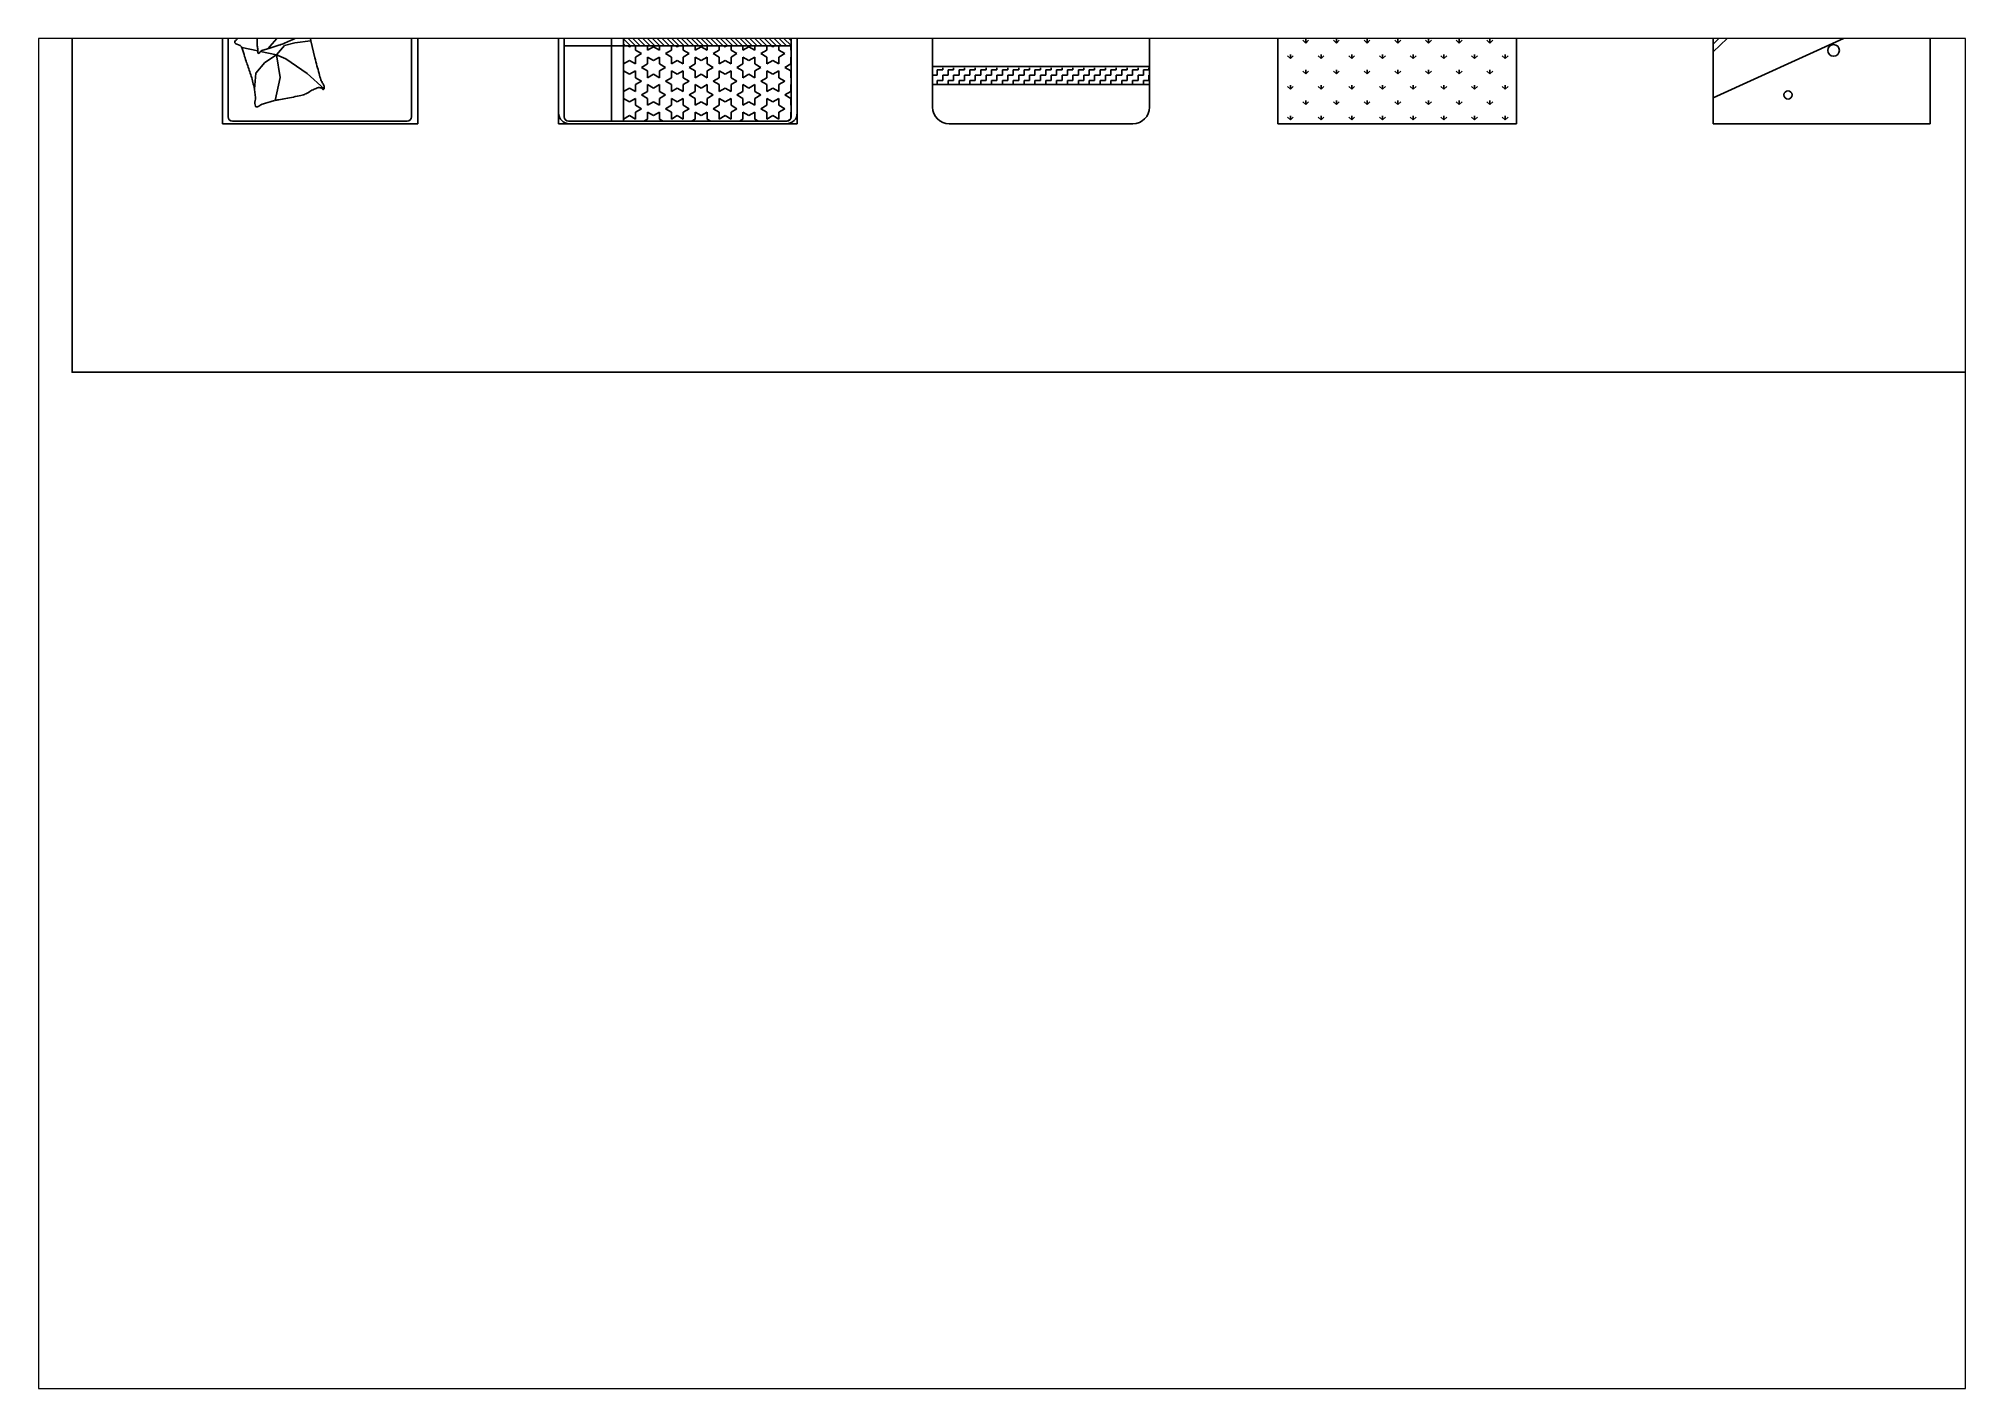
# Paper-space layout 'Layout1' of a CAD drawing. Extents: x 1.14 to 10.3, y 0.8 to 7.21.
# The model-space entities are those that its viewports show. They can reach past a viewport. Long polylines and large blocks are cut down to what shows.
import ezdxf

# ---------------------------------------------------------------- set-up
doc = ezdxf.new("R2010")
doc.units = 0
doc.header["$LTSCALE"] = 0.5
doc.header["$MEASUREMENT"] = 0
doc.layers.get('0').update_dxf_attribs({"linetype": 'CONTINUOUS'})
doc.layers.add('Deftpoints', color=7, linetype='CONTINUOUS', plot=False)
doc.layers.add('WWW.DWGAUTOCAD.COM', color=7, linetype='CONTINUOUS')
doc.styles.add('DIM_FONT', font='SIMPLEX.shx', dxfattribs={"width": 0.8})

# ---------------------------------------------------------------- blocks, each defined once
blk = doc.blocks.new('A$C79696305')
at = {"linetype": 'ByBlock'}
for p, q in [((0.45, 2), (0, 2)), ((0, 2), (0, 1.55)), ((0.43, 1.98), (0.02, 1.98)), ((0.02, 1.98), (0.02, 1.57)), ((0.43, 1.57), (0.43, 1.98)), ((0.45, 1.55), (0.45, 2)), ((1.45, 2), (0.45, 2)), ((0.45, 2), (0.45, 0)), ((1.45, 0), (1.45, 2)), ((0.2364, 1.7437), (0.2364, 1.8781)), ((1.45, 1.94), (0.45, 1.94)), ((0.9717, 1.8843), (1.0106, 1.8199)), ((0.2364, 1.7437), (0.1414, 1.8387)), ((0.2364, 1.7437), (0.3314, 1.8387)), ((0.5396, 1.3656), (0.8339, 1.8601)), ((1.0106, 1.8199), (1.0455, 1.7406)), ((1.1025, 1.7596), (1.1193, 1.8093)), ((1.1987, 1.8598), (1.1845, 1.8016)), ((1.1845, 1.8016), (1.1917, 1.7301)), ((0.2364, 1.7437), (0.102, 1.7437)), ((0.2364, 1.7437), (0.1414, 1.6486)), ((0.2364, 1.7437), (0.3708, 1.7437)), ((0.2364, 1.7437), (0.3314, 1.6486)), ((0.2364, 1.7437), (0.2364, 1.6093)), ((0.45, 0.796), (1.3827, 1.6956)), ((0.9806, 1.7338), (0.9209, 1.7323)), ((1.0523, 1.7078), (0.9806, 1.7338)), ((1.0523, 1.7078), (1.0201, 1.6746)), ((1.0455, 1.7406), (1.0523, 1.7078)), ((1.0523, 1.7078), (1.0877, 1.728)), ((1.0523, 1.7078), (1.0532, 1.6532)), ((1.0865, 1.7121), (1.0698, 1.6813)), ((1.1066, 1.6985), (1.0758, 1.6809)), ((1.0877, 1.728), (1.1025, 1.7596)), ((1.2141, 1.6978), (1.1066, 1.6985)), ((1.2141, 1.6978), (1.1913, 1.6525)), ((1.1917, 1.7301), (1.2141, 1.6978)), ((1.2141, 1.6978), (1.2593, 1.7467)), ((1.2141, 1.6978), (1.2542, 1.7094)), ((1.2542, 1.7094), (1.2934, 1.7032)), ((1.2593, 1.7467), (1.3158, 1.7625)), ((1.2934, 1.7032), (1.3485, 1.6873)), ((1.3158, 1.7625), (1.3294, 1.7591)), ((0.9798, 1.6515), (0.9266, 1.6573)), ((1.0201, 1.6746), (0.9798, 1.6515)), ((1.0533, 1.6446), (1.0542, 1.5897)), ((1.0698, 1.6813), (1.0569, 1.6575)), ((1.0758, 1.6809), (1.0683, 1.6767)), ((1.1913, 1.6525), (1.198, 1.604)), ((0, 1.55), (0.45, 1.55)), ((0.02, 1.57), (0.43, 1.57)), ((0.9131, 1.4923), (1.45, 1.4706)), ((0.45, 0.3668), (1.45, 1.3684)), ((0.45, 0.3312), (1.45, 1.2827)), ((0.45, 0.1192), (1.45, 0.5751)), ((0.45, 0), (1.45, 0))]:
    blk.add_line(p, q, dxfattribs=at)
blk.add_circle((0.2364, 1.7437), 0.1285)
for centre, radius in [((0.2364, 1.7437), 0.0628), ((0.5959, 1.584), 0.0421), ((1.0308, 1.1485), 0.0566), ((1.1568, 1.1905), 0.0158), ((0.8574, 1.0274), 0.0235), ((1.3407, 0.838), 0.0223), ((0.8734, 0.7118), 0.0581), ((0.8314, 0.6434), 0.0536), ((1.2724, 0.5539), 0.032), ((1.0045, 0.3382), 0.0268), ((0.7946, 0.1331), 0.0189)]:
    blk.add_circle(centre, radius, dxfattribs=at)
for centre, radius, start, end in [((0.95, 3.7832), 1.9098, 254.82242, 285.17758), ((1.9896, 1.3435), 1.1537, 155.99133, 158.56838), ((1.0391, 1.7668), 0.1132, 147.75744, 155.99133), ((0.9828, 1.8023), 0.0467, 134.13046, 147.75744), ((0.8726, 1.916), 0.1117, 314.13046, 322.9253), ((0.7999, 1.9709), 0.2027, 322.9253, 327.013), ((2.3182, 4.4888), 2.9343, 243.70226, 244.74731), ((1.8392, 3.4733), 1.8115, 244.74731, 247.22246), ((0.3083, 2.2958), 0.9716, 326.74257, 328.77807), ((1.1638, 1.865), 0.0671, 247.22246, 253.09431), ((0.644, 2.0923), 0.5791, 328.77807, 331.41471), ((1.1293, 1.8279), 0.0264, 331.41471, 1.88011), ((1.1687, 1.8292), 0.013, 137.93735, 181.88011), ((1.1922, 1.808), 0.0446, 127.35337, 137.93735), ((1.2411, 1.7438), 0.1253, 121.04602, 127.35337), ((1.3727, 1.5253), 0.3804, 120.04723, 121.04602), ((1.0719, 2.0453), 0.2203, 300.04723, 301.35967), ((1.196, 1.8548), 0.00733, 350.58543, 122.64454), ((1.2236, 1.8503), 0.0207, 170.58543, 236.54069), ((2.1958, 3.3214), 1.784, 236.54069, 237.41627), ((0.6097, 0.8396), 1.1614, 56.33107, 57.41627), ((-0.695, -1.1189), 3.5147, 55.98271, 56.33107), ((3.1526, 4.5816), 3.3629, 235.98271, 236.33884), ((1.4877, 2.0816), 0.3592, 236.33884, 243.08229), ((0.8463, 1.716), 0.0435, 308.73545, 331.89363), ((-0.4677, 2.4178), 1.5332, 331.89363, 333.05366), ((0.8068, 1.77), 0.1035, 333.05366, 337.51869), ((0.6121, 1.8505), 0.3142, 337.51869, 339.98992), ((1.7994, 1.4181), 0.9493, 158.56838, 159.98992), ((1.195, 1.6534), 0.1235, 143.89496, 151.59544), ((0.3669, 2.2574), 0.9016, 323.89496, 326.74257), ((1.4372, 1.9821), 0.2477, 243.08229, 251.2057), ((1.4424, 1.6366), 0.1035, 148.65778, 153.12281), ((2.6634, 0.8929), 1.5332, 147.49775, 148.65778), ((1.3691, 1.782), 0.0363, 251.2057, 267.21905), ((0.8796, 1.6745), 0.00965, 128.73545, 179.18817), ((0.8733, 1.6746), 0.00334, 179.18817, 236.53507), ((0.8876, 1.6963), 0.0293, 236.53507, 255.18658), ((0.8889, 1.7013), 0.0345, 255.18658, 271.61493), ((0.8909, 1.6306), 0.0363, 75.60159, 91.61493), ((0.8384, 1.4258), 0.2477, 67.47818, 75.60159), ((0.7956, 1.3228), 0.3592, 60.73473, 67.47818), ((-0.6727, -1.2975), 3.3629, 60.37859, 60.73473), ((2.7266, 4.6812), 3.5147, 240.37859, 240.72695), ((1.5759, 2.6284), 1.1614, 240.72695, 241.81216), ((0.1847, 0.0324), 1.784, 60.93657, 61.81216), ((1.0483, 1.6481), 0.00269, 101.01767, 244.45099), ((1.0494, 1.6505), 0.0053, 244.45099, 268.09025), ((1.0452, 1.6638), 0.0133, 281.01767, 331.59544), ((1.0486, 1.6256), 0.0196, 75.84868, 88.09025), ((1.0258, 1.5354), 0.1126, 68.95023, 75.84868), ((1.1034, 1.7369), 0.1033, 248.95023, 256.15257), ((1.0885, 1.6765), 0.041, 256.15257, 268.34276), ((1.0862, 1.5973), 0.0382, 75.70936, 88.34276), ((1.0791, 1.5692), 0.0671, 62.82658, 75.70936), ((1.0944, 1.5989), 0.013, 322.33323, 6.27599), ((1.1335, 1.6032), 0.0264, 155.81059, 186.27599), ((1.6377, 1.3767), 0.5791, 154.48614, 155.81059), ((0.2824, 0.0174), 1.8115, 60.35142, 62.82658), ((1.2109, 1.6575), 0.1132, 323.36155, 331.59544), ((0.2957, 2.1525), 1.1537, 331.59544, 334.1725), ((0.4797, 2.0634), 0.9493, 334.1725, 335.59404), ((1.6302, 1.5414), 0.3142, 153.12281, 155.59404), ((1.0412, 1.5737), 0.0207, 354.98131, 60.93657), ((1.0691, 1.5712), 0.00733, 174.98131, 307.04042), ((1.0494, 1.5974), 0.0401, 307.04042, 312.35421), ((1.0939, 1.5485), 0.026, 125.75555, 132.35421), ((1.2075, 1.3908), 0.2203, 124.44311, 125.75555), ((0.8677, 1.8863), 0.3804, 304.44311, 305.4419), ((1.0156, 1.6784), 0.1253, 305.4419, 311.74925), ((1.0694, 1.6182), 0.0446, 311.74925, 322.33323), ((-0.273, -0.9584), 2.9343, 59.30637, 60.35142), ((0.9787, 1.1502), 0.4822, 56.72813, 59.30637), ((1.2182, 1.5152), 0.0456, 40.84966, 56.72813), ((1.2789, 1.5677), 0.0346, 220.84966, 239.08983), ((1.2715, 1.5554), 0.0203, 239.08983, 263.3834), ((1.3134, 1.5461), 0.0444, 172.16366, 179.84244), ((1.2771, 1.5462), 0.00815, 179.84244, 222.85587), ((1.2695, 1.5377), 0.00255, 263.3834, 336.1542), ((1.2781, 1.551), 0.00881, 154.86414, 172.16366), ((1.2907, 1.5451), 0.0227, 142.61712, 154.86414), ((1.2685, 1.5382), 0.00363, 336.1542, 42.85587), ((1.4338, 1.4357), 0.2027, 138.52941, 142.61712), ((1.3656, 1.496), 0.1117, 129.73457, 138.52941), ((1.2643, 1.6178), 0.0467, 309.73457, 323.36155), ((0.8656, 1.0899), 0.4052, 83.2772, 166.75848), ((0.9473, 1.3421), 0.1541, 102.83882, 210.52971), ((0.678, 1.0824), 0.23, 54.34109, 156.27377), ((0.7863, 1.2544), 0.0298, 6.60703, 30.20652)]:
    blk.add_arc(centre, radius, start, end, dxfattribs=at)
for centre, radius, start, end in [((0.9726, 1.8814), 0.00363, 160.55008, 227.25175), ((0.9716, 1.8817), 0.00255, 87.77928, 160.55008), ((0.9646, 1.8727), 0.00815, 4.23832, 47.25175), ((0.9709, 1.864), 0.0203, 63.48572, 87.77928), ((0.9639, 1.8679), 0.00881, 339.26002, 356.55954), ((0.9284, 1.8701), 0.0444, 356.55954, 4.23832), ((0.9645, 1.8512), 0.0346, 45.24554, 63.48572), ((1.021, 1.9082), 0.0456, 225.24554, 241.12401), ((1.2318, 2.2904), 0.4822, 241.12401, 243.70226), ((0.951, 1.8728), 0.0227, 327.013, 339.26002), ((1.173, 1.8794), 0.026, 301.35967, 307.95833), ((1.2137, 1.8272), 0.0401, 122.64454, 127.95833), ((1.3657, 1.7113), 0.0345, 70.7907, 87.21905), ((1.407, 1.6934), 0.0435, 124.33957, 147.49775), ((1.3674, 1.7162), 0.0293, 52.13919, 70.7907), ((1.3771, 1.7373), 0.00965, 304.33957, 354.79229), ((1.3833, 1.7367), 0.00334, 354.79229, 52.13919)]:
    blk.add_arc(centre, radius, start, end)
blk = doc.blocks.new('A$C52C83167')
for p, q in [((0, 1.9744), (1, 1.9744)), ((0, 1.9231), (0, 1.9744)), ((1, 1.9231), (1, 1.9744)), ((0, 1.9231), (1, 1.9231)), ((0.8846, 1.8718), (0.1154, 1.8718)), ((0.1154, 1.8718), (0.1154, 1.5128)), ((0.1259, 1.8308, -0.765), (0.1668, 1.8718, -0.765)), ((0.129, 1.5688, -0.765), (0.432, 1.8718, -0.765)), ((0.1357, 1.7744, -0.765), (0.2331, 1.8718, -0.765)), ((0.1393, 1.5128, -0.765), (0.4983, 1.8718, -0.765)), ((0.1393, 1.6454, -0.765), (0.3657, 1.8718, -0.765)), ((0.1407, 1.7131, -0.765), (0.2994, 1.8718, -0.765)), ((0.2056, 1.5128, -0.765), (0.5646, 1.8718, -0.765)), ((0.2719, 1.5128, -0.765), (0.6309, 1.8718, -0.765)), ((0.3382, 1.5128, -0.765), (0.6972, 1.8718, -0.765)), ((0.4045, 1.5128, -0.765), (0.7635, 1.8718, -0.765)), ((0.4708, 1.5128, -0.765), (0.8298, 1.8718, -0.765)), ((0.8846, 1.5128), (0.8846, 1.8718)), ((0, 0.0769), (0, 1.8462)), ((0.5371, 1.5128, -0.765), (0.8802, 1.856, -0.765)), ((1, 1.8462), (1, 0.0769)), ((0.6034, 1.5128, -0.765), (0.8642, 1.7736, -0.765)), ((0.6697, 1.5128, -0.765), (0.8591, 1.7022, -0.765)), ((0.7359, 1.5128, -0.765), (0.8613, 1.6381, -0.765)), ((0.1154, 1.5128), (0.8846, 1.5128)), ((0.8022, 1.5128, -0.765), (0.869, 1.5796, -0.765)), ((0.8685, 1.5128, -0.765), (0.8811, 1.5254, -0.765)), ((1, 1.4615), (0.4432, 1.4615)), ((0.0004, 1.1318), (0.306, 1.3892)), ((1, 1.2821), (0.1795, 1.2821)), ((0, 0.8616, -0.765), (1, 0.8616, -0.765)), ((0, 0.8241, -0.765), (0.0219, 0.8241, -0.765)), ((0.0219, 0.8241, -0.765), (0.0219, 0.8491, -0.765)), ((0.0219, 0.8491, -0.765), (0.0469, 0.8491, -0.765)), ((0.0469, 0.8491, -0.765), (0.0469, 0.8616, -0.765)), ((0.0469, 0.7991, -0.765), (0.0469, 0.8241, -0.765)), ((0.0469, 0.8241, -0.765), (0.0719, 0.8241, -0.765)), ((0.0719, 0.8241, -0.765), (0.0719, 0.8491, -0.765)), ((0.0719, 0.8491, -0.765), (0.0969, 0.8491, -0.765)), ((0.0969, 0.8491, -0.765), (0.0969, 0.8616, -0.765)), ((0.0969, 0.7991, -0.765), (0.0969, 0.8241, -0.765)), ((0.0969, 0.8241, -0.765), (0.1219, 0.8241, -0.765)), ((0.1219, 0.8241, -0.765), (0.1219, 0.8491, -0.765)), ((0.1219, 0.8491, -0.765), (0.1469, 0.8491, -0.765)), ((0.1469, 0.8491, -0.765), (0.1469, 0.8616, -0.765)), ((0.1469, 0.7991, -0.765), (0.1469, 0.8241, -0.765)), ((0.1469, 0.8241, -0.765), (0.1719, 0.8241, -0.765)), ((0.1719, 0.8241, -0.765), (0.1719, 0.8491, -0.765)), ((0.1719, 0.8491, -0.765), (0.1969, 0.8491, -0.765)), ((0.1969, 0.8491, -0.765), (0.1969, 0.8616, -0.765)), ((0.1969, 0.7991, -0.765), (0.1969, 0.8241, -0.765)), ((0.1969, 0.8241, -0.765), (0.2219, 0.8241, -0.765)), ((0.2219, 0.8241, -0.765), (0.2219, 0.8491, -0.765)), ((0.2219, 0.8491, -0.765), (0.2469, 0.8491, -0.765)), ((0.2469, 0.8491, -0.765), (0.2469, 0.8616, -0.765)), ((0.2469, 0.7991, -0.765), (0.2469, 0.8241, -0.765)), ((0.2469, 0.8241, -0.765), (0.2719, 0.8241, -0.765)), ((0.2719, 0.8241, -0.765), (0.2719, 0.8491, -0.765)), ((0.2719, 0.8491, -0.765), (0.2969, 0.8491, -0.765)), ((0.2969, 0.8491, -0.765), (0.2969, 0.8616, -0.765)), ((0.2969, 0.7991, -0.765), (0.2969, 0.8241, -0.765)), ((0.2969, 0.8241, -0.765), (0.3219, 0.8241, -0.765)), ((0.3219, 0.8241, -0.765), (0.3219, 0.8491, -0.765)), ((0.3219, 0.8491, -0.765), (0.3469, 0.8491, -0.765)), ((0.3469, 0.8491, -0.765), (0.3469, 0.8616, -0.765)), ((0.3469, 0.7991, -0.765), (0.3469, 0.8241, -0.765)), ((0.3469, 0.8241, -0.765), (0.3719, 0.8241, -0.765)), ((0.3719, 0.8241, -0.765), (0.3719, 0.8491, -0.765)), ((0.3719, 0.8491, -0.765), (0.3969, 0.8491, -0.765)), ((0.3969, 0.8491, -0.765), (0.3969, 0.8616, -0.765)), ((0.3969, 0.7991, -0.765), (0.3969, 0.8241, -0.765)), ((0.3969, 0.8241, -0.765), (0.4219, 0.8241, -0.765)), ((0.4219, 0.8241, -0.765), (0.4219, 0.8491, -0.765)), ((0.4219, 0.8491, -0.765), (0.4469, 0.8491, -0.765)), ((0.4469, 0.8491, -0.765), (0.4469, 0.8616, -0.765)), ((0.4469, 0.7991, -0.765), (0.4469, 0.8241, -0.765)), ((0.4469, 0.8241, -0.765), (0.4719, 0.8241, -0.765)), ((0.4719, 0.8241, -0.765), (0.4719, 0.8491, -0.765)), ((0.4719, 0.8491, -0.765), (0.4969, 0.8491, -0.765)), ((0.4969, 0.8491, -0.765), (0.4969, 0.8616, -0.765)), ((0.4969, 0.7991, -0.765), (0.4969, 0.8241, -0.765)), ((0.4969, 0.8241, -0.765), (0.5219, 0.8241, -0.765)), ((0.5219, 0.8241, -0.765), (0.5219, 0.8491, -0.765)), ((0.5219, 0.8491, -0.765), (0.5469, 0.8491, -0.765)), ((0.5469, 0.8491, -0.765), (0.5469, 0.8616, -0.765)), ((0.5469, 0.7991, -0.765), (0.5469, 0.8241, -0.765)), ((0.5469, 0.8241, -0.765), (0.5719, 0.8241, -0.765)), ((0.5719, 0.8241, -0.765), (0.5719, 0.8491, -0.765)), ((0.5719, 0.8491, -0.765), (0.5969, 0.8491, -0.765)), ((0.5969, 0.8491, -0.765), (0.5969, 0.8616, -0.765)), ((0.5969, 0.7991, -0.765), (0.5969, 0.8241, -0.765)), ((0.5969, 0.8241, -0.765), (0.6219, 0.8241, -0.765)), ((0.6219, 0.8241, -0.765), (0.6219, 0.8491, -0.765)), ((0.6219, 0.8491, -0.765), (0.6469, 0.8491, -0.765)), ((0.6469, 0.8491, -0.765), (0.6469, 0.8616, -0.765)), ((0.6469, 0.7991, -0.765), (0.6469, 0.8241, -0.765)), ((0.6469, 0.8241, -0.765), (0.6719, 0.8241, -0.765)), ((0.6719, 0.8491, -0.765), (0.6969, 0.8491, -0.765)), ((0.6719, 0.8241, -0.765), (0.6719, 0.8491, -0.765)), ((0.6969, 0.8491, -0.765), (0.6969, 0.8616, -0.765)), ((0.6969, 0.7991, -0.765), (0.6969, 0.8241, -0.765)), ((0.6969, 0.8241, -0.765), (0.7219, 0.8241, -0.765)), ((0.7219, 0.8241, -0.765), (0.7219, 0.8491, -0.765)), ((0.7219, 0.8491, -0.765), (0.7469, 0.8491, -0.765)), ((0.7469, 0.8491, -0.765), (0.7469, 0.8616, -0.765)), ((0.7469, 0.7991, -0.765), (0.7469, 0.8241, -0.765)), ((0.7469, 0.8241, -0.765), (0.7719, 0.8241, -0.765)), ((0.7719, 0.8241, -0.765), (0.7719, 0.8491, -0.765)), ((0.7719, 0.8491, -0.765), (0.7969, 0.8491, -0.765)), ((0.7969, 0.8491, -0.765), (0.7969, 0.8616, -0.765)), ((0.7969, 0.7991, -0.765), (0.7969, 0.8241, -0.765)), ((0.7969, 0.8241, -0.765), (0.8219, 0.8241, -0.765)), ((0.8219, 0.8241, -0.765), (0.8219, 0.8491, -0.765)), ((0.8219, 0.8491, -0.765), (0.8469, 0.8491, -0.765)), ((0.8469, 0.8491, -0.765), (0.8469, 0.8616, -0.765)), ((0.8469, 0.7991, -0.765), (0.8469, 0.8241, -0.765)), ((0.8469, 0.8241, -0.765), (0.8719, 0.8241, -0.765)), ((0.8719, 0.8241, -0.765), (0.8719, 0.8491, -0.765)), ((0.8719, 0.8491, -0.765), (0.8969, 0.8491, -0.765)), ((0.8969, 0.8491, -0.765), (0.8969, 0.8616, -0.765)), ((0.8969, 0.7991, -0.765), (0.8969, 0.8241, -0.765)), ((0.8969, 0.8241, -0.765), (0.9219, 0.8241, -0.765)), ((0.9219, 0.8241, -0.765), (0.9219, 0.8491, -0.765)), ((0.9219, 0.8491, -0.765), (0.9469, 0.8491, -0.765)), ((0.9469, 0.8491, -0.765), (0.9469, 0.8616, -0.765)), ((0.9469, 0.7991, -0.765), (0.9469, 0.8241, -0.765)), ((0.9469, 0.8241, -0.765), (0.9719, 0.8241, -0.765)), ((0.9719, 0.8241, -0.765), (0.9719, 0.8491, -0.765)), ((0.9719, 0.8491, -0.765), (0.9969, 0.8491, -0.765)), ((0.9969, 0.8491, -0.765), (0.9969, 0.8616, -0.765)), ((0.9969, 0.7991, -0.765), (0.9969, 0.8241, -0.765)), ((0.9969, 0.8241, -0.765), (1, 0.8241, -0.765)), ((0, 0.7741, -0.765), (0.0219, 0.7741, -0.765)), ((0, 0.7241, -0.765), (0.0219, 0.7241, -0.765)), ((0.0219, 0.7741, -0.765), (0.0219, 0.7991, -0.765)), ((0.0219, 0.7991, -0.765), (0.0469, 0.7991, -0.765)), ((0.0219, 0.7241, -0.765), (0.0219, 0.7491, -0.765)), ((0.0219, 0.7491, -0.765), (0.0469, 0.7491, -0.765)), ((0.0469, 0.7491, -0.765), (0.0469, 0.7741, -0.765)), ((0.0469, 0.7741, -0.765), (0.0719, 0.7741, -0.765)), ((0.0469, 0.6991, -0.765), (0.0469, 0.7241, -0.765)), ((0.0469, 0.7241, -0.765), (0.0719, 0.7241, -0.765)), ((0.0719, 0.7741, -0.765), (0.0719, 0.7991, -0.765)), ((0.0719, 0.7991, -0.765), (0.0969, 0.7991, -0.765)), ((0.0719, 0.7241, -0.765), (0.0719, 0.7491, -0.765)), ((0.0719, 0.7491, -0.765), (0.0969, 0.7491, -0.765)), ((0.0969, 0.7491, -0.765), (0.0969, 0.7741, -0.765)), ((0.0969, 0.7741, -0.765), (0.1219, 0.7741, -0.765)), ((0.0969, 0.6991, -0.765), (0.0969, 0.7241, -0.765)), ((0.0969, 0.7241, -0.765), (0.1219, 0.7241, -0.765)), ((0.1219, 0.7741, -0.765), (0.1219, 0.7991, -0.765)), ((0.1219, 0.7991, -0.765), (0.1469, 0.7991, -0.765)), ((0.1219, 0.7241, -0.765), (0.1219, 0.7491, -0.765)), ((0.1219, 0.7491, -0.765), (0.1469, 0.7491, -0.765)), ((0.1469, 0.7491, -0.765), (0.1469, 0.7741, -0.765)), ((0.1469, 0.7741, -0.765), (0.1719, 0.7741, -0.765)), ((0.1469, 0.6991, -0.765), (0.1469, 0.7241, -0.765)), ((0.1469, 0.7241, -0.765), (0.1719, 0.7241, -0.765)), ((0.1719, 0.7741, -0.765), (0.1719, 0.7991, -0.765)), ((0.1719, 0.7991, -0.765), (0.1969, 0.7991, -0.765)), ((0.1719, 0.7241, -0.765), (0.1719, 0.7491, -0.765)), ((0.1719, 0.7491, -0.765), (0.1969, 0.7491, -0.765)), ((0.1969, 0.7491, -0.765), (0.1969, 0.7741, -0.765)), ((0.1969, 0.7741, -0.765), (0.2219, 0.7741, -0.765)), ((0.1969, 0.6991, -0.765), (0.1969, 0.7241, -0.765)), ((0.1969, 0.7241, -0.765), (0.2219, 0.7241, -0.765)), ((0.2219, 0.7741, -0.765), (0.2219, 0.7991, -0.765)), ((0.2219, 0.7991, -0.765), (0.2469, 0.7991, -0.765)), ((0.2219, 0.7241, -0.765), (0.2219, 0.7491, -0.765)), ((0.2219, 0.7491, -0.765), (0.2469, 0.7491, -0.765)), ((0.2469, 0.7491, -0.765), (0.2469, 0.7741, -0.765)), ((0.2469, 0.7741, -0.765), (0.2719, 0.7741, -0.765)), ((0.2469, 0.6991, -0.765), (0.2469, 0.7241, -0.765)), ((0.2469, 0.7241, -0.765), (0.2719, 0.7241, -0.765)), ((0.2719, 0.7741, -0.765), (0.2719, 0.7991, -0.765)), ((0.2719, 0.7991, -0.765), (0.2969, 0.7991, -0.765)), ((0.2719, 0.7241, -0.765), (0.2719, 0.7491, -0.765)), ((0.2719, 0.7491, -0.765), (0.2969, 0.7491, -0.765)), ((0.2969, 0.7491, -0.765), (0.2969, 0.7741, -0.765)), ((0.2969, 0.7741, -0.765), (0.3219, 0.7741, -0.765)), ((0.2969, 0.6991, -0.765), (0.2969, 0.7241, -0.765)), ((0.2969, 0.7241, -0.765), (0.3219, 0.7241, -0.765)), ((0.3219, 0.7741, -0.765), (0.3219, 0.7991, -0.765)), ((0.3219, 0.7991, -0.765), (0.3469, 0.7991, -0.765)), ((0.3219, 0.7241, -0.765), (0.3219, 0.7491, -0.765)), ((0.3219, 0.7491, -0.765), (0.3469, 0.7491, -0.765)), ((0.3469, 0.7491, -0.765), (0.3469, 0.7741, -0.765)), ((0.3469, 0.7741, -0.765), (0.3719, 0.7741, -0.765)), ((0.3469, 0.6991, -0.765), (0.3469, 0.7241, -0.765)), ((0.3469, 0.7241, -0.765), (0.3719, 0.7241, -0.765)), ((0.3719, 0.7741, -0.765), (0.3719, 0.7991, -0.765)), ((0.3719, 0.7991, -0.765), (0.3969, 0.7991, -0.765)), ((0.3719, 0.7241, -0.765), (0.3719, 0.7491, -0.765)), ((0.3719, 0.7491, -0.765), (0.3969, 0.7491, -0.765)), ((0.3969, 0.7491, -0.765), (0.3969, 0.7741, -0.765)), ((0.3969, 0.7741, -0.765), (0.4219, 0.7741, -0.765)), ((0.3969, 0.6991, -0.765), (0.3969, 0.7241, -0.765)), ((0.3969, 0.7241, -0.765), (0.4219, 0.7241, -0.765)), ((0.4219, 0.7741, -0.765), (0.4219, 0.7991, -0.765)), ((0.4219, 0.7991, -0.765), (0.4469, 0.7991, -0.765)), ((0.4219, 0.7241, -0.765), (0.4219, 0.7491, -0.765)), ((0.4219, 0.7491, -0.765), (0.4469, 0.7491, -0.765)), ((0.4469, 0.7491, -0.765), (0.4469, 0.7741, -0.765)), ((0.4469, 0.7741, -0.765), (0.4719, 0.7741, -0.765)), ((0.4469, 0.6991, -0.765), (0.4469, 0.7241, -0.765)), ((0.4469, 0.7241, -0.765), (0.4719, 0.7241, -0.765)), ((0.4719, 0.7741, -0.765), (0.4719, 0.7991, -0.765)), ((0.4719, 0.7991, -0.765), (0.4969, 0.7991, -0.765)), ((0.4719, 0.7241, -0.765), (0.4719, 0.7491, -0.765)), ((0.4719, 0.7491, -0.765), (0.4969, 0.7491, -0.765)), ((0.4969, 0.7491, -0.765), (0.4969, 0.7741, -0.765)), ((0.4969, 0.7741, -0.765), (0.5219, 0.7741, -0.765)), ((0.4969, 0.6991, -0.765), (0.4969, 0.7241, -0.765)), ((0.4969, 0.7241, -0.765), (0.5219, 0.7241, -0.765)), ((0.5219, 0.7741, -0.765), (0.5219, 0.7991, -0.765)), ((0.5219, 0.7991, -0.765), (0.5469, 0.7991, -0.765)), ((0.5219, 0.7241, -0.765), (0.5219, 0.7491, -0.765)), ((0.5219, 0.7491, -0.765), (0.5469, 0.7491, -0.765)), ((0.5469, 0.7491, -0.765), (0.5469, 0.7741, -0.765)), ((0.5469, 0.7741, -0.765), (0.5719, 0.7741, -0.765)), ((0.5469, 0.6991, -0.765), (0.5469, 0.7241, -0.765)), ((0.5469, 0.7241, -0.765), (0.5719, 0.7241, -0.765)), ((0.5719, 0.7741, -0.765), (0.5719, 0.7991, -0.765)), ((0.5719, 0.7991, -0.765), (0.5969, 0.7991, -0.765)), ((0.5719, 0.7241, -0.765), (0.5719, 0.7491, -0.765)), ((0.5719, 0.7491, -0.765), (0.5969, 0.7491, -0.765)), ((0.5969, 0.7491, -0.765), (0.5969, 0.7741, -0.765)), ((0.5969, 0.7741, -0.765), (0.6219, 0.7741, -0.765)), ((0.5969, 0.6991, -0.765), (0.5969, 0.7241, -0.765)), ((0.5969, 0.7241, -0.765), (0.6219, 0.7241, -0.765)), ((0.6219, 0.7741, -0.765), (0.6219, 0.7991, -0.765)), ((0.6219, 0.7991, -0.765), (0.6469, 0.7991, -0.765)), ((0.6219, 0.7241, -0.765), (0.6219, 0.7491, -0.765)), ((0.6219, 0.7491, -0.765), (0.6469, 0.7491, -0.765)), ((0.6469, 0.7491, -0.765), (0.6469, 0.7741, -0.765)), ((0.6469, 0.7741, -0.765), (0.6719, 0.7741, -0.765)), ((0.6469, 0.6991, -0.765), (0.6469, 0.7241, -0.765)), ((0.6469, 0.7241, -0.765), (0.6719, 0.7241, -0.765)), ((0.6719, 0.7991, -0.765), (0.6969, 0.7991, -0.765)), ((0.6719, 0.7741, -0.765), (0.6719, 0.7991, -0.765)), ((0.6719, 0.7491, -0.765), (0.6969, 0.7491, -0.765)), ((0.6719, 0.7241, -0.765), (0.6719, 0.7491, -0.765)), ((0.6969, 0.7491, -0.765), (0.6969, 0.7741, -0.765)), ((0.6969, 0.7741, -0.765), (0.7219, 0.7741, -0.765)), ((0.6969, 0.6991, -0.765), (0.6969, 0.7241, -0.765)), ((0.6969, 0.7241, -0.765), (0.7219, 0.7241, -0.765)), ((0.7219, 0.7741, -0.765), (0.7219, 0.7991, -0.765)), ((0.7219, 0.7991, -0.765), (0.7469, 0.7991, -0.765)), ((0.7219, 0.7241, -0.765), (0.7219, 0.7491, -0.765)), ((0.7219, 0.7491, -0.765), (0.7469, 0.7491, -0.765)), ((0.7469, 0.7491, -0.765), (0.7469, 0.7741, -0.765)), ((0.7469, 0.7741, -0.765), (0.7719, 0.7741, -0.765)), ((0.7469, 0.6991, -0.765), (0.7469, 0.7241, -0.765)), ((0.7469, 0.7241, -0.765), (0.7719, 0.7241, -0.765)), ((0.7719, 0.7741, -0.765), (0.7719, 0.7991, -0.765)), ((0.7719, 0.7991, -0.765), (0.7969, 0.7991, -0.765)), ((0.7719, 0.7241, -0.765), (0.7719, 0.7491, -0.765)), ((0.7719, 0.7491, -0.765), (0.7969, 0.7491, -0.765)), ((0.7969, 0.7491, -0.765), (0.7969, 0.7741, -0.765)), ((0.7969, 0.7741, -0.765), (0.8219, 0.7741, -0.765)), ((0.7969, 0.6991, -0.765), (0.7969, 0.7241, -0.765)), ((0.7969, 0.7241, -0.765), (0.8219, 0.7241, -0.765)), ((0.8219, 0.7741, -0.765), (0.8219, 0.7991, -0.765)), ((0.8219, 0.7991, -0.765), (0.8469, 0.7991, -0.765)), ((0.8219, 0.7241, -0.765), (0.8219, 0.7491, -0.765)), ((0.8219, 0.7491, -0.765), (0.8469, 0.7491, -0.765)), ((0.8469, 0.7491, -0.765), (0.8469, 0.7741, -0.765)), ((0.8469, 0.7741, -0.765), (0.8719, 0.7741, -0.765)), ((0.8469, 0.6991, -0.765), (0.8469, 0.7241, -0.765)), ((0.8469, 0.7241, -0.765), (0.8719, 0.7241, -0.765)), ((0.8719, 0.7741, -0.765), (0.8719, 0.7991, -0.765)), ((0.8719, 0.7991, -0.765), (0.8969, 0.7991, -0.765)), ((0.8719, 0.7241, -0.765), (0.8719, 0.7491, -0.765)), ((0.8719, 0.7491, -0.765), (0.8969, 0.7491, -0.765)), ((0.8969, 0.7491, -0.765), (0.8969, 0.7741, -0.765)), ((0.8969, 0.7741, -0.765), (0.9219, 0.7741, -0.765)), ((0.8969, 0.6991, -0.765), (0.8969, 0.7241, -0.765)), ((0.8969, 0.7241, -0.765), (0.9219, 0.7241, -0.765)), ((0.9219, 0.7741, -0.765), (0.9219, 0.7991, -0.765)), ((0.9219, 0.7991, -0.765), (0.9469, 0.7991, -0.765)), ((0.9219, 0.7241, -0.765), (0.9219, 0.7491, -0.765)), ((0.9219, 0.7491, -0.765), (0.9469, 0.7491, -0.765)), ((0.9469, 0.7491, -0.765), (0.9469, 0.7741, -0.765)), ((0.9469, 0.7741, -0.765), (0.9719, 0.7741, -0.765)), ((0.9469, 0.6991, -0.765), (0.9469, 0.7241, -0.765)), ((0.9469, 0.7241, -0.765), (0.9719, 0.7241, -0.765)), ((0.9719, 0.7741, -0.765), (0.9719, 0.7991, -0.765)), ((0.9719, 0.7991, -0.765), (0.9969, 0.7991, -0.765)), ((0.9719, 0.7241, -0.765), (0.9719, 0.7491, -0.765)), ((0.9719, 0.7491, -0.765), (0.9969, 0.7491, -0.765)), ((0.9969, 0.7491, -0.765), (0.9969, 0.7741, -0.765)), ((0.9969, 0.7741, -0.765), (1, 0.7741, -0.765)), ((0.9969, 0.6991, -0.765), (0.9969, 0.7241, -0.765)), ((0.9969, 0.7241, -0.765), (1, 0.7241, -0.765)), ((0, 0.6741, -0.765), (0.0219, 0.6741, -0.765)), ((0, 0.6506, -0.765), (1, 0.6506, -0.765)), ((0.0219, 0.6741, -0.765), (0.0219, 0.6991, -0.765)), ((0.0219, 0.6991, -0.765), (0.0469, 0.6991, -0.765)), ((0.0469, 0.6506, -0.765), (0.0469, 0.6741, -0.765)), ((0.0469, 0.6741, -0.765), (0.0719, 0.6741, -0.765)), ((0.0719, 0.6741, -0.765), (0.0719, 0.6991, -0.765)), ((0.0719, 0.6991, -0.765), (0.0969, 0.6991, -0.765)), ((0.0969, 0.6506, -0.765), (0.0969, 0.6741, -0.765)), ((0.0969, 0.6741, -0.765), (0.1219, 0.6741, -0.765)), ((0.1219, 0.6741, -0.765), (0.1219, 0.6991, -0.765)), ((0.1219, 0.6991, -0.765), (0.1469, 0.6991, -0.765)), ((0.1469, 0.6506, -0.765), (0.1469, 0.6741, -0.765)), ((0.1469, 0.6741, -0.765), (0.1719, 0.6741, -0.765)), ((0.1719, 0.6741, -0.765), (0.1719, 0.6991, -0.765)), ((0.1719, 0.6991, -0.765), (0.1969, 0.6991, -0.765)), ((0.1969, 0.6506, -0.765), (0.1969, 0.6741, -0.765)), ((0.1969, 0.6741, -0.765), (0.2219, 0.6741, -0.765)), ((0.2219, 0.6741, -0.765), (0.2219, 0.6991, -0.765)), ((0.2219, 0.6991, -0.765), (0.2469, 0.6991, -0.765)), ((0.2469, 0.6506, -0.765), (0.2469, 0.6741, -0.765)), ((0.2469, 0.6741, -0.765), (0.2719, 0.6741, -0.765)), ((0.2719, 0.6741, -0.765), (0.2719, 0.6991, -0.765)), ((0.2719, 0.6991, -0.765), (0.2969, 0.6991, -0.765)), ((0.2969, 0.6506, -0.765), (0.2969, 0.6741, -0.765)), ((0.2969, 0.6741, -0.765), (0.3219, 0.6741, -0.765)), ((0.3219, 0.6741, -0.765), (0.3219, 0.6991, -0.765)), ((0.3219, 0.6991, -0.765), (0.3469, 0.6991, -0.765)), ((0.3469, 0.6506, -0.765), (0.3469, 0.6741, -0.765)), ((0.3469, 0.6741, -0.765), (0.3719, 0.6741, -0.765)), ((0.3719, 0.6741, -0.765), (0.3719, 0.6991, -0.765)), ((0.3719, 0.6991, -0.765), (0.3969, 0.6991, -0.765)), ((0.3969, 0.6506, -0.765), (0.3969, 0.6741, -0.765)), ((0.3969, 0.6741, -0.765), (0.4219, 0.6741, -0.765)), ((0.4219, 0.6741, -0.765), (0.4219, 0.6991, -0.765)), ((0.4219, 0.6991, -0.765), (0.4469, 0.6991, -0.765)), ((0.4469, 0.6506, -0.765), (0.4469, 0.6741, -0.765)), ((0.4469, 0.6741, -0.765), (0.4719, 0.6741, -0.765)), ((0.4719, 0.6741, -0.765), (0.4719, 0.6991, -0.765)), ((0.4719, 0.6991, -0.765), (0.4969, 0.6991, -0.765)), ((0.4969, 0.6506, -0.765), (0.4969, 0.6741, -0.765)), ((0.4969, 0.6741, -0.765), (0.5219, 0.6741, -0.765)), ((0.5219, 0.6741, -0.765), (0.5219, 0.6991, -0.765)), ((0.5219, 0.6991, -0.765), (0.5469, 0.6991, -0.765)), ((0.5469, 0.6506, -0.765), (0.5469, 0.6741, -0.765)), ((0.5469, 0.6741, -0.765), (0.5719, 0.6741, -0.765)), ((0.5719, 0.6741, -0.765), (0.5719, 0.6991, -0.765)), ((0.5719, 0.6991, -0.765), (0.5969, 0.6991, -0.765)), ((0.5969, 0.6506, -0.765), (0.5969, 0.6741, -0.765)), ((0.5969, 0.6741, -0.765), (0.6219, 0.6741, -0.765)), ((0.6219, 0.6741, -0.765), (0.6219, 0.6991, -0.765)), ((0.6219, 0.6991, -0.765), (0.6469, 0.6991, -0.765)), ((0.6469, 0.6506, -0.765), (0.6469, 0.6741, -0.765)), ((0.6469, 0.6741, -0.765), (0.6719, 0.6741, -0.765)), ((0.6719, 0.6991, -0.765), (0.6969, 0.6991, -0.765)), ((0.6719, 0.6741, -0.765), (0.6719, 0.6991, -0.765)), ((0.6969, 0.6506, -0.765), (0.6969, 0.6741, -0.765)), ((0.6969, 0.6741, -0.765), (0.7219, 0.6741, -0.765)), ((0.7219, 0.6741, -0.765), (0.7219, 0.6991, -0.765)), ((0.7219, 0.6991, -0.765), (0.7469, 0.6991, -0.765)), ((0.7469, 0.6506, -0.765), (0.7469, 0.6741, -0.765)), ((0.7469, 0.6741, -0.765), (0.7719, 0.6741, -0.765)), ((0.7719, 0.6741, -0.765), (0.7719, 0.6991, -0.765)), ((0.7719, 0.6991, -0.765), (0.7969, 0.6991, -0.765)), ((0.7969, 0.6506, -0.765), (0.7969, 0.6741, -0.765)), ((0.7969, 0.6741, -0.765), (0.8219, 0.6741, -0.765)), ((0.8219, 0.6741, -0.765), (0.8219, 0.6991, -0.765)), ((0.8219, 0.6991, -0.765), (0.8469, 0.6991, -0.765)), ((0.8469, 0.6506, -0.765), (0.8469, 0.6741, -0.765)), ((0.8469, 0.6741, -0.765), (0.8719, 0.6741, -0.765)), ((0.8719, 0.6741, -0.765), (0.8719, 0.6991, -0.765)), ((0.8719, 0.6991, -0.765), (0.8969, 0.6991, -0.765)), ((0.8969, 0.6506, -0.765), (0.8969, 0.6741, -0.765)), ((0.8969, 0.6741, -0.765), (0.9219, 0.6741, -0.765)), ((0.9219, 0.6741, -0.765), (0.9219, 0.6991, -0.765)), ((0.9219, 0.6991, -0.765), (0.9469, 0.6991, -0.765)), ((0.9469, 0.6506, -0.765), (0.9469, 0.6741, -0.765)), ((0.9469, 0.6741, -0.765), (0.9719, 0.6741, -0.765)), ((0.9719, 0.6741, -0.765), (0.9719, 0.6991, -0.765)), ((0.9719, 0.6991, -0.765), (0.9969, 0.6991, -0.765)), ((0.9969, 0.6506, -0.765), (0.9969, 0.6741, -0.765)), ((0.9969, 0.6741, -0.765), (1, 0.6741, -0.765)), ((0, 0.2636, -0.765), (1, 0.2636, -0.765)), ((0, 0.2241, -0.765), (0.0219, 0.2241, -0.765)), ((0, 0.1806, -0.765), (1, 0.1806, -0.765)), ((0.0219, 0.2241, -0.765), (0.0219, 0.2491, -0.765)), ((0.0219, 0.2491, -0.765), (0.0469, 0.2491, -0.765)), ((0.0219, 0.1806, -0.765), (0.0219, 0.1991, -0.765)), ((0.0219, 0.1991, -0.765), (0.0469, 0.1991, -0.765)), ((0.0469, 0.2491, -0.765), (0.0469, 0.2576, -0.765)), ((0.0469, 0.1991, -0.765), (0.0469, 0.2241, -0.765)), ((0.0469, 0.2241, -0.765), (0.0719, 0.2241, -0.765)), ((0.0719, 0.2241, -0.765), (0.0719, 0.2491, -0.765)), ((0.0719, 0.2491, -0.765), (0.0969, 0.2491, -0.765)), ((0.0719, 0.1806, -0.765), (0.0719, 0.1991, -0.765)), ((0.0719, 0.1991, -0.765), (0.0969, 0.1991, -0.765)), ((0.0969, 0.2491, -0.765), (0.0969, 0.2576, -0.765)), ((0.0969, 0.1991, -0.765), (0.0969, 0.2241, -0.765)), ((0.0969, 0.2241, -0.765), (0.1219, 0.2241, -0.765)), ((0.1219, 0.2241, -0.765), (0.1219, 0.2491, -0.765)), ((0.1219, 0.2491, -0.765), (0.1469, 0.2491, -0.765)), ((0.1219, 0.1806, -0.765), (0.1219, 0.1991, -0.765)), ((0.1219, 0.1991, -0.765), (0.1469, 0.1991, -0.765)), ((0.1469, 0.2491, -0.765), (0.1469, 0.2576, -0.765)), ((0.1469, 0.1991, -0.765), (0.1469, 0.2241, -0.765)), ((0.1469, 0.2241, -0.765), (0.1719, 0.2241, -0.765)), ((0.1719, 0.2241, -0.765), (0.1719, 0.2491, -0.765)), ((0.1719, 0.2491, -0.765), (0.1969, 0.2491, -0.765)), ((0.1719, 0.1806, -0.765), (0.1719, 0.1991, -0.765)), ((0.1719, 0.1991, -0.765), (0.1969, 0.1991, -0.765)), ((0.1969, 0.2491, -0.765), (0.1969, 0.2576, -0.765)), ((0.1969, 0.1991, -0.765), (0.1969, 0.2241, -0.765)), ((0.1969, 0.2241, -0.765), (0.2219, 0.2241, -0.765)), ((0.2219, 0.2241, -0.765), (0.2219, 0.2491, -0.765)), ((0.2219, 0.2491, -0.765), (0.2469, 0.2491, -0.765)), ((0.2219, 0.1806, -0.765), (0.2219, 0.1991, -0.765)), ((0.2219, 0.1991, -0.765), (0.2469, 0.1991, -0.765)), ((0.2469, 0.2491, -0.765), (0.2469, 0.2576, -0.765)), ((0.2469, 0.1991, -0.765), (0.2469, 0.2241, -0.765)), ((0.2469, 0.2241, -0.765), (0.2719, 0.2241, -0.765)), ((0.2719, 0.2241, -0.765), (0.2719, 0.2491, -0.765)), ((0.2719, 0.2491, -0.765), (0.2969, 0.2491, -0.765)), ((0.2719, 0.1806, -0.765), (0.2719, 0.1991, -0.765)), ((0.2719, 0.1991, -0.765), (0.2969, 0.1991, -0.765)), ((0.2969, 0.2491, -0.765), (0.2969, 0.2576, -0.765)), ((0.2969, 0.1991, -0.765), (0.2969, 0.2241, -0.765)), ((0.2969, 0.2241, -0.765), (0.3219, 0.2241, -0.765)), ((0.3219, 0.2241, -0.765), (0.3219, 0.2491, -0.765)), ((0.3219, 0.2491, -0.765), (0.3469, 0.2491, -0.765)), ((0.3219, 0.1806, -0.765), (0.3219, 0.1991, -0.765)), ((0.3219, 0.1991, -0.765), (0.3469, 0.1991, -0.765)), ((0.3469, 0.2491, -0.765), (0.3469, 0.2576, -0.765)), ((0.3469, 0.1991, -0.765), (0.3469, 0.2241, -0.765)), ((0.3469, 0.2241, -0.765), (0.3719, 0.2241, -0.765)), ((0.3719, 0.2241, -0.765), (0.3719, 0.2491, -0.765)), ((0.3719, 0.2491, -0.765), (0.3969, 0.2491, -0.765)), ((0.3719, 0.1806, -0.765), (0.3719, 0.1991, -0.765)), ((0.3719, 0.1991, -0.765), (0.3969, 0.1991, -0.765)), ((0.3969, 0.2491, -0.765), (0.3969, 0.2576, -0.765)), ((0.3969, 0.1991, -0.765), (0.3969, 0.2241, -0.765)), ((0.3969, 0.2241, -0.765), (0.4219, 0.2241, -0.765)), ((0.4219, 0.2241, -0.765), (0.4219, 0.2491, -0.765)), ((0.4219, 0.2491, -0.765), (0.4469, 0.2491, -0.765)), ((0.4219, 0.1806, -0.765), (0.4219, 0.1991, -0.765)), ((0.4219, 0.1991, -0.765), (0.4469, 0.1991, -0.765)), ((0.4469, 0.2491, -0.765), (0.4469, 0.2576, -0.765)), ((0.4469, 0.1991, -0.765), (0.4469, 0.2241, -0.765)), ((0.4469, 0.2241, -0.765), (0.4719, 0.2241, -0.765)), ((0.4719, 0.2241, -0.765), (0.4719, 0.2491, -0.765)), ((0.4719, 0.2491, -0.765), (0.4969, 0.2491, -0.765)), ((0.4719, 0.1806, -0.765), (0.4719, 0.1991, -0.765)), ((0.4719, 0.1991, -0.765), (0.4969, 0.1991, -0.765)), ((0.4969, 0.2491, -0.765), (0.4969, 0.2576, -0.765)), ((0.4969, 0.1991, -0.765), (0.4969, 0.2241, -0.765)), ((0.4969, 0.2241, -0.765), (0.5219, 0.2241, -0.765)), ((0.5219, 0.2241, -0.765), (0.5219, 0.2491, -0.765)), ((0.5219, 0.2491, -0.765), (0.5469, 0.2491, -0.765)), ((0.5219, 0.1806, -0.765), (0.5219, 0.1991, -0.765)), ((0.5219, 0.1991, -0.765), (0.5469, 0.1991, -0.765)), ((0.5469, 0.2491, -0.765), (0.5469, 0.2576, -0.765)), ((0.5469, 0.1991, -0.765), (0.5469, 0.2241, -0.765)), ((0.5469, 0.2241, -0.765), (0.5719, 0.2241, -0.765)), ((0.5719, 0.2241, -0.765), (0.5719, 0.2491, -0.765)), ((0.5719, 0.2491, -0.765), (0.5969, 0.2491, -0.765)), ((0.5719, 0.1806, -0.765), (0.5719, 0.1991, -0.765)), ((0.5719, 0.1991, -0.765), (0.5969, 0.1991, -0.765)), ((0.5969, 0.2491, -0.765), (0.5969, 0.2576, -0.765)), ((0.5969, 0.1991, -0.765), (0.5969, 0.2241, -0.765)), ((0.5969, 0.2241, -0.765), (0.6219, 0.2241, -0.765)), ((0.6219, 0.2241, -0.765), (0.6219, 0.2491, -0.765)), ((0.6219, 0.2491, -0.765), (0.6469, 0.2491, -0.765)), ((0.6219, 0.1806, -0.765), (0.6219, 0.1991, -0.765)), ((0.6219, 0.1991, -0.765), (0.6469, 0.1991, -0.765)), ((0.6469, 0.2491, -0.765), (0.6469, 0.2576, -0.765)), ((0.6469, 0.1991, -0.765), (0.6469, 0.2241, -0.765)), ((0.6469, 0.2241, -0.765), (0.6719, 0.2241, -0.765)), ((0.6719, 0.2491, -0.765), (0.6969, 0.2491, -0.765)), ((0.6719, 0.2241, -0.765), (0.6719, 0.2491, -0.765)), ((0.6719, 0.1991, -0.765), (0.6969, 0.1991, -0.765)), ((0.6719, 0.1806, -0.765), (0.6719, 0.1991, -0.765)), ((0.6969, 0.2491, -0.765), (0.6969, 0.2576, -0.765)), ((0.6969, 0.1991, -0.765), (0.6969, 0.2241, -0.765)), ((0.6969, 0.2241, -0.765), (0.7219, 0.2241, -0.765)), ((0.7219, 0.2241, -0.765), (0.7219, 0.2491, -0.765)), ((0.7219, 0.2491, -0.765), (0.7469, 0.2491, -0.765)), ((0.7219, 0.1806, -0.765), (0.7219, 0.1991, -0.765)), ((0.7219, 0.1991, -0.765), (0.7469, 0.1991, -0.765)), ((0.7469, 0.2491, -0.765), (0.7469, 0.2576, -0.765)), ((0.7469, 0.1991, -0.765), (0.7469, 0.2241, -0.765)), ((0.7469, 0.2241, -0.765), (0.7719, 0.2241, -0.765)), ((0.7719, 0.2241, -0.765), (0.7719, 0.2491, -0.765)), ((0.7719, 0.2491, -0.765), (0.7969, 0.2491, -0.765)), ((0.7719, 0.1806, -0.765), (0.7719, 0.1991, -0.765)), ((0.7719, 0.1991, -0.765), (0.7969, 0.1991, -0.765)), ((0.7969, 0.2491, -0.765), (0.7969, 0.2576, -0.765)), ((0.7969, 0.1991, -0.765), (0.7969, 0.2241, -0.765)), ((0.7969, 0.2241, -0.765), (0.8219, 0.2241, -0.765)), ((0.8219, 0.2241, -0.765), (0.8219, 0.2491, -0.765)), ((0.8219, 0.2491, -0.765), (0.8469, 0.2491, -0.765)), ((0.8219, 0.1806, -0.765), (0.8219, 0.1991, -0.765)), ((0.8219, 0.1991, -0.765), (0.8469, 0.1991, -0.765)), ((0.8469, 0.2491, -0.765), (0.8469, 0.2576, -0.765)), ((0.8469, 0.1991, -0.765), (0.8469, 0.2241, -0.765)), ((0.8469, 0.2241, -0.765), (0.8719, 0.2241, -0.765)), ((0.8719, 0.2241, -0.765), (0.8719, 0.2491, -0.765)), ((0.8719, 0.2491, -0.765), (0.8969, 0.2491, -0.765)), ((0.8719, 0.1806, -0.765), (0.8719, 0.1991, -0.765)), ((0.8719, 0.1991, -0.765), (0.8969, 0.1991, -0.765)), ((0.8969, 0.2491, -0.765), (0.8969, 0.2576, -0.765)), ((0.8969, 0.1991, -0.765), (0.8969, 0.2241, -0.765)), ((0.8969, 0.2241, -0.765), (0.9219, 0.2241, -0.765)), ((0.9219, 0.2241, -0.765), (0.9219, 0.2491, -0.765)), ((0.9219, 0.2491, -0.765), (0.9469, 0.2491, -0.765)), ((0.9219, 0.1806, -0.765), (0.9219, 0.1991, -0.765)), ((0.9219, 0.1991, -0.765), (0.9469, 0.1991, -0.765)), ((0.9469, 0.2491, -0.765), (0.9469, 0.2576, -0.765)), ((0.9469, 0.1991, -0.765), (0.9469, 0.2241, -0.765)), ((0.9469, 0.2241, -0.765), (0.9719, 0.2241, -0.765)), ((0.9719, 0.2241, -0.765), (0.9719, 0.2491, -0.765)), ((0.9719, 0.2491, -0.765), (0.9969, 0.2491, -0.765)), ((0.9719, 0.1806, -0.765), (0.9719, 0.1991, -0.765)), ((0.9719, 0.1991, -0.765), (0.9969, 0.1991, -0.765)), ((0.9969, 0.2491, -0.765), (0.9969, 0.2576, -0.765)), ((0.9969, 0.1991, -0.765), (0.9969, 0.2241, -0.765)), ((0.9969, 0.2241, -0.765), (1, 0.2241, -0.765)), ((0.9231, 0), (0.0769, 0))]:
    blk.add_line(p, q)
for centre, radius, start, end in [((0.0769, 1.8462), 0.0769, 90, 180), ((-0.5, 1.6923), 0.641, 343.73979, 16.26021), ((1.5, 1.6923), 0.641, 163.73979, 196.26021), ((0.9231, 1.8462), 0.0769, 0, 90), ((0.6136, 0.4381), 1.0434, 103.3928, 126.02023), ((0.5042, 1.1538), 0.3077, 90, 130.10593), ((0.4432, 1.1538), 0.3077, 90, 103.3928), ((0.0769, 0.0769), 0.0769, 180, 270), ((0.9231, 0.0769), 0.0769, 270, 0)]:
    blk.add_arc(centre, radius, start, end)
blk = doc.blocks.new('A$C27B45443')
for p, q in [((0, 2), (1.1, 2)), ((0, 0), (0, 2)), ((1.1, 2), (1.1, 0)), ((0, 1.92), (1.1, 1.92)), ((0, 1.54), (1.1, 1.43)), ((1.03, 1.31), (0, 1.54)), ((0, 1.5158), (0.0002, 1.516)), ((0.1283, 1.5028), (0.1173, 1.5138)), ((0.1283, 1.5028), (0.1283, 1.5113)), ((0.1283, 1.5028), (0.1353, 1.5098)), ((0.0576, 1.4321), (0.0444, 1.4453)), ((0.0576, 1.4321), (0.0576, 1.4508)), ((0.0576, 1.4321), (0.0709, 1.4453)), ((0.199, 1.4321), (0.1858, 1.4453)), ((0.199, 1.4321), (0.199, 1.4508)), ((0.199, 1.4321), (0.2123, 1.4453)), ((0.3405, 1.4321), (0.3272, 1.4453)), ((0.3405, 1.4321), (0.3405, 1.4508)), ((0.3405, 1.4321), (0.3537, 1.4453)), ((1.0476, 1.4321), (1.0457, 1.4339)), ((1.0476, 1.4321), (1.0501, 1.4346)), ((1.0476, 1.4321), (1.0476, 1.4342)), ((0, 1.3744), (0.0002, 1.3746)), ((0.1283, 1.3613), (0.1151, 1.3746)), ((0.1283, 1.3613), (0.1283, 1.3801)), ((0.1283, 1.3613), (0.1416, 1.3746)), ((0.2698, 1.3613), (0.2565, 1.3746)), ((0.2698, 1.3613), (0.2698, 1.3801)), ((0.2698, 1.3613), (0.283, 1.3746)), ((0.4112, 1.3613), (0.3979, 1.3746)), ((0.4112, 1.3613), (0.4112, 1.3801)), ((0.4112, 1.3613), (0.4244, 1.3746)), ((0.5526, 1.3613), (0.5393, 1.3746)), ((0.5526, 1.3613), (0.5526, 1.3801)), ((0.5526, 1.3613), (0.5659, 1.3746)), ((0.694, 1.3613), (0.6808, 1.3746)), ((0.694, 1.3613), (0.694, 1.3801)), ((0.694, 1.3613), (0.7073, 1.3746)), ((0.0576, 1.2906), (0.0444, 1.3039)), ((0.0576, 1.2906), (0.0576, 1.3094)), ((0.0576, 1.2906), (0.0709, 1.3039)), ((0.199, 1.2906), (0.1858, 1.3039)), ((0.199, 1.2906), (0.199, 1.3094)), ((0.199, 1.2906), (0.2123, 1.3039)), ((0.3405, 1.2906), (0.3272, 1.3039)), ((0.3405, 1.2906), (0.3405, 1.3094)), ((0.3405, 1.2906), (0.3537, 1.3039)), ((0.4819, 1.2906), (0.4686, 1.3039)), ((0.4819, 1.2906), (0.4819, 1.3094)), ((0.4819, 1.2906), (0.4951, 1.3039)), ((0.6233, 1.2906), (0.6101, 1.3039)), ((0.6233, 1.2906), (0.6233, 1.3094)), ((0.6233, 1.2906), (0.6366, 1.3039)), ((0.7647, 1.2906), (0.7515, 1.3039)), ((0.7647, 1.2906), (0.7647, 1.3094)), ((0.7647, 1.2906), (0.778, 1.3039)), ((0.9062, 1.2906), (0.8929, 1.3039)), ((0.9062, 1.2906), (0.9062, 1.3094)), ((0.9062, 1.2906), (0.9194, 1.3039)), ((1.0476, 1.2906), (1.0343, 1.3039)), ((1.0476, 1.2906), (1.0476, 1.3094)), ((1.0476, 1.2906), (1.0608, 1.3039)), ((0, 1.233), (0.0002, 1.2332)), ((0.0576, 1.1492), (0.0444, 1.1625)), ((0.0576, 1.1492), (0.0576, 1.168)), ((0.0576, 1.1492), (0.0709, 1.1625)), ((0.1283, 1.2199), (0.1151, 1.2332)), ((0.1283, 1.2199), (0.1283, 1.2387)), ((0.1283, 1.2199), (0.1416, 1.2332)), ((0.199, 1.1492), (0.1858, 1.1625)), ((0.199, 1.1492), (0.199, 1.168)), ((0.199, 1.1492), (0.2123, 1.1625)), ((0.2698, 1.2199), (0.2565, 1.2332)), ((0.2698, 1.2199), (0.2698, 1.2387)), ((0.2698, 1.2199), (0.283, 1.2332)), ((0.3405, 1.1492), (0.3272, 1.1625)), ((0.3405, 1.1492), (0.3405, 1.168)), ((0.3405, 1.1492), (0.3537, 1.1625)), ((0.4112, 1.2199), (0.3979, 1.2332)), ((0.4112, 1.2199), (0.4112, 1.2387)), ((0.4112, 1.2199), (0.4244, 1.2332)), ((0.4819, 1.1492), (0.4686, 1.1625)), ((0.4819, 1.1492), (0.4819, 1.168)), ((0.4819, 1.1492), (0.4951, 1.1625)), ((0.5526, 1.2199), (0.5393, 1.2332)), ((0.5526, 1.2199), (0.5526, 1.2387)), ((0.5526, 1.2199), (0.5659, 1.2332)), ((0.6233, 1.1492), (0.6101, 1.1625)), ((0.6233, 1.1492), (0.6233, 1.168)), ((0.6233, 1.1492), (0.6366, 1.1625)), ((0.694, 1.2199), (0.6808, 1.2332)), ((0.694, 1.2199), (0.694, 1.2387)), ((0.694, 1.2199), (0.7073, 1.2332)), ((0.7647, 1.1492), (0.7515, 1.1625)), ((0.7647, 1.1492), (0.7647, 1.168)), ((0.7647, 1.1492), (0.778, 1.1625)), ((0.8354, 1.2199), (0.8222, 1.2332)), ((0.8354, 1.2199), (0.8354, 1.2387)), ((0.8354, 1.2199), (0.8487, 1.2332)), ((0.9062, 1.1492), (0.8929, 1.1625)), ((0.9062, 1.1492), (0.9062, 1.168)), ((0.9062, 1.1492), (0.9194, 1.1625)), ((0.9769, 1.2199), (0.9636, 1.2332)), ((0.9769, 1.2199), (0.9769, 1.2387)), ((0.9769, 1.2199), (0.9901, 1.2332)), ((1.0476, 1.1492), (1.0343, 1.1625)), ((1.0476, 1.1492), (1.0476, 1.168)), ((1.0476, 1.1492), (1.0608, 1.1625)), ((0, 1.0916), (0.0002, 1.0918)), ((0.1283, 1.0785), (0.1151, 1.0918)), ((0.1283, 1.0785), (0.1283, 1.0972)), ((0.1283, 1.0785), (0.1416, 1.0918)), ((0.2698, 1.0785), (0.2565, 1.0918)), ((0.2698, 1.0785), (0.2698, 1.0972)), ((0.2698, 1.0785), (0.283, 1.0918)), ((0.4112, 1.0785), (0.3979, 1.0918)), ((0.4112, 1.0785), (0.4112, 1.0972)), ((0.4112, 1.0785), (0.4244, 1.0918)), ((0.5526, 1.0785), (0.5393, 1.0918)), ((0.5526, 1.0785), (0.5526, 1.0972)), ((0.5526, 1.0785), (0.5659, 1.0918)), ((0.694, 1.0785), (0.6808, 1.0918)), ((0.694, 1.0785), (0.694, 1.0972)), ((0.694, 1.0785), (0.7073, 1.0918)), ((0.8354, 1.0785), (0.8222, 1.0918)), ((0.8354, 1.0785), (0.8354, 1.0972)), ((0.8354, 1.0785), (0.8487, 1.0918)), ((0.9769, 1.0785), (0.9636, 1.0918)), ((0.9769, 1.0785), (0.9769, 1.0972)), ((0.9769, 1.0785), (0.9901, 1.0918)), ((0.0576, 1.0078), (0.0444, 1.021)), ((0.0576, 1.0078), (0.0576, 1.0265)), ((0.0576, 1.0078), (0.0709, 1.021)), ((0.199, 1.0078), (0.1858, 1.021)), ((0.199, 1.0078), (0.199, 1.0265)), ((0.199, 1.0078), (0.2123, 1.021)), ((0.3405, 1.0078), (0.3272, 1.021)), ((0.3405, 1.0078), (0.3405, 1.0265)), ((0.3405, 1.0078), (0.3537, 1.021)), ((0.4819, 1.0078), (0.4686, 1.021)), ((0.4819, 1.0078), (0.4819, 1.0265)), ((0.4819, 1.0078), (0.4951, 1.021)), ((0.6233, 1.0078), (0.6101, 1.021)), ((0.6233, 1.0078), (0.6233, 1.0265)), ((0.6233, 1.0078), (0.6366, 1.021)), ((0.7647, 1.0078), (0.7515, 1.021)), ((0.7647, 1.0078), (0.7647, 1.0265)), ((0.7647, 1.0078), (0.778, 1.021)), ((0.9062, 1.0078), (0.8929, 1.021)), ((0.9062, 1.0078), (0.9062, 1.0265)), ((0.9062, 1.0078), (0.9194, 1.021)), ((1.0476, 1.0078), (1.0343, 1.021)), ((1.0476, 1.0078), (1.0476, 1.0265)), ((1.0476, 1.0078), (1.0608, 1.021)), ((0, 0.9502), (0.0002, 0.9503)), ((0.1283, 0.9371), (0.1151, 0.9503)), ((0.1283, 0.9371), (0.1283, 0.9558)), ((0.1283, 0.9371), (0.1416, 0.9503)), ((0.2698, 0.9371), (0.2565, 0.9503)), ((0.2698, 0.9371), (0.2698, 0.9558)), ((0.2698, 0.9371), (0.283, 0.9503)), ((0.4112, 0.9371), (0.3979, 0.9503)), ((0.4112, 0.9371), (0.4112, 0.9558)), ((0.4112, 0.9371), (0.4244, 0.9503)), ((0.5526, 0.9371), (0.5393, 0.9503)), ((0.5526, 0.9371), (0.5526, 0.9558)), ((0.5526, 0.9371), (0.5659, 0.9503)), ((0.694, 0.9371), (0.6808, 0.9503)), ((0.694, 0.9371), (0.694, 0.9558)), ((0.694, 0.9371), (0.7073, 0.9503)), ((0.8354, 0.9371), (0.8222, 0.9503)), ((0.8354, 0.9371), (0.8354, 0.9558)), ((0.8354, 0.9371), (0.8487, 0.9503)), ((0.9769, 0.9371), (0.9636, 0.9503)), ((0.9769, 0.9371), (0.9769, 0.9558)), ((0.9769, 0.9371), (0.9901, 0.9503)), ((0, 0.8087), (0.0002, 0.8089)), ((0.0576, 0.8664), (0.0444, 0.8796)), ((0.0576, 0.8664), (0.0576, 0.8851)), ((0.0576, 0.8664), (0.0709, 0.8796)), ((0.1283, 0.7957), (0.1151, 0.8089)), ((0.1283, 0.7957), (0.1283, 0.8144)), ((0.1283, 0.7957), (0.1416, 0.8089)), ((0.199, 0.8664), (0.1858, 0.8796)), ((0.199, 0.8664), (0.199, 0.8851)), ((0.199, 0.8664), (0.2123, 0.8796)), ((0.2698, 0.7957), (0.2565, 0.8089)), ((0.2698, 0.7957), (0.2698, 0.8144)), ((0.2698, 0.7957), (0.283, 0.8089)), ((0.3405, 0.8664), (0.3272, 0.8796)), ((0.3405, 0.8664), (0.3405, 0.8851)), ((0.3405, 0.8664), (0.3537, 0.8796)), ((0.4112, 0.7957), (0.3979, 0.8089)), ((0.4112, 0.7957), (0.4112, 0.8144)), ((0.4112, 0.7957), (0.4244, 0.8089)), ((0.4819, 0.8664), (0.4686, 0.8796)), ((0.4819, 0.8664), (0.4819, 0.8851)), ((0.4819, 0.8664), (0.4951, 0.8796)), ((0.5526, 0.7957), (0.5393, 0.8089)), ((0.5526, 0.7957), (0.5526, 0.8144)), ((0.5526, 0.7957), (0.5659, 0.8089)), ((0.6233, 0.8664), (0.6101, 0.8796)), ((0.6233, 0.8664), (0.6233, 0.8851)), ((0.6233, 0.8664), (0.6366, 0.8796)), ((0.694, 0.7957), (0.6808, 0.8089)), ((0.694, 0.7957), (0.694, 0.8144)), ((0.694, 0.7957), (0.7073, 0.8089)), ((0.7647, 0.8664), (0.7515, 0.8796)), ((0.7647, 0.8664), (0.7647, 0.8851)), ((0.7647, 0.8664), (0.778, 0.8796)), ((0.8354, 0.7957), (0.8222, 0.8089)), ((0.8354, 0.7957), (0.8354, 0.8144)), ((0.8354, 0.7957), (0.8487, 0.8089)), ((0.9062, 0.8664), (0.8929, 0.8796)), ((0.9062, 0.8664), (0.9062, 0.8851)), ((0.9062, 0.8664), (0.9194, 0.8796)), ((0.9769, 0.7957), (0.9636, 0.8089)), ((0.9769, 0.7957), (0.9769, 0.8144)), ((0.9769, 0.7957), (0.9901, 0.8089)), ((1.0476, 0.8664), (1.0343, 0.8796)), ((1.0476, 0.8664), (1.0476, 0.8851)), ((1.0476, 0.8664), (1.0608, 0.8796)), ((0.0576, 0.7249), (0.0444, 0.7382)), ((0.0576, 0.7249), (0.0576, 0.7437)), ((0.0576, 0.7249), (0.0709, 0.7382)), ((0.199, 0.7249), (0.1858, 0.7382)), ((0.199, 0.7249), (0.199, 0.7437)), ((0.199, 0.7249), (0.2123, 0.7382)), ((0.3405, 0.7249), (0.3272, 0.7382)), ((0.3405, 0.7249), (0.3405, 0.7437)), ((0.3405, 0.7249), (0.3537, 0.7382)), ((0.4819, 0.7249), (0.4686, 0.7382)), ((0.4819, 0.7249), (0.4819, 0.7437)), ((0.4819, 0.7249), (0.4951, 0.7382)), ((0.6233, 0.7249), (0.6101, 0.7382)), ((0.6233, 0.7249), (0.6233, 0.7437)), ((0.6233, 0.7249), (0.6366, 0.7382)), ((0.7647, 0.7249), (0.7515, 0.7382)), ((0.7647, 0.7249), (0.7647, 0.7437)), ((0.7647, 0.7249), (0.778, 0.7382)), ((0.9062, 0.7249), (0.8929, 0.7382)), ((0.9062, 0.7249), (0.9062, 0.7437)), ((0.9062, 0.7249), (0.9194, 0.7382)), ((1.0476, 0.7249), (1.0343, 0.7382)), ((1.0476, 0.7249), (1.0476, 0.7437)), ((1.0476, 0.7249), (1.0608, 0.7382)), ((0, 0.6673), (0.0002, 0.6675)), ((0.1283, 0.6542), (0.1151, 0.6675)), ((0.1283, 0.6542), (0.1283, 0.673)), ((0.1283, 0.6542), (0.1416, 0.6675)), ((0.2698, 0.6542), (0.2565, 0.6675)), ((0.2698, 0.6542), (0.2698, 0.673)), ((0.2698, 0.6542), (0.283, 0.6675)), ((0.4112, 0.6542), (0.3979, 0.6675)), ((0.4112, 0.6542), (0.4112, 0.673)), ((0.4112, 0.6542), (0.4244, 0.6675)), ((0.5526, 0.6542), (0.5393, 0.6675)), ((0.5526, 0.6542), (0.5526, 0.673)), ((0.5526, 0.6542), (0.5659, 0.6675)), ((0.694, 0.6542), (0.6808, 0.6675)), ((0.694, 0.6542), (0.694, 0.673)), ((0.694, 0.6542), (0.7073, 0.6675)), ((0.8354, 0.6542), (0.8222, 0.6675)), ((0.8354, 0.6542), (0.8354, 0.673)), ((0.8354, 0.6542), (0.8487, 0.6675)), ((0.9769, 0.6542), (0.9636, 0.6675)), ((0.9769, 0.6542), (0.9769, 0.673)), ((0.9769, 0.6542), (0.9901, 0.6675)), ((0.0576, 0.5835), (0.0444, 0.5968)), ((0.0576, 0.5835), (0.0576, 0.6023)), ((0.0576, 0.5835), (0.0709, 0.5968)), ((0.199, 0.5835), (0.1858, 0.5968)), ((0.199, 0.5835), (0.199, 0.6023)), ((0.199, 0.5835), (0.2123, 0.5968)), ((0.3405, 0.5835), (0.3272, 0.5968)), ((0.3405, 0.5835), (0.3405, 0.6023)), ((0.3405, 0.5835), (0.3537, 0.5968)), ((0.4819, 0.5835), (0.4686, 0.5968)), ((0.4819, 0.5835), (0.4819, 0.6023)), ((0.4819, 0.5835), (0.4951, 0.5968)), ((0.6233, 0.5835), (0.6101, 0.5968)), ((0.6233, 0.5835), (0.6233, 0.6023)), ((0.6233, 0.5835), (0.6366, 0.5968)), ((0.7647, 0.5835), (0.7515, 0.5968)), ((0.7647, 0.5835), (0.7647, 0.6023)), ((0.7647, 0.5835), (0.778, 0.5968)), ((0.9062, 0.5835), (0.8929, 0.5968)), ((0.9062, 0.5835), (0.9062, 0.6023)), ((0.9062, 0.5835), (0.9194, 0.5968)), ((1.0476, 0.5835), (1.0343, 0.5968)), ((1.0476, 0.5835), (1.0476, 0.6023)), ((1.0476, 0.5835), (1.0608, 0.5968)), ((0, 0.5259), (0.0002, 0.5261)), ((0.0576, 0.4421), (0.0444, 0.4554)), ((0.0576, 0.4421), (0.0576, 0.4609)), ((0.0576, 0.4421), (0.0709, 0.4554)), ((0.1283, 0.5128), (0.1151, 0.5261)), ((0.1283, 0.5128), (0.1283, 0.5316)), ((0.1283, 0.5128), (0.1416, 0.5261)), ((0.199, 0.4421), (0.1858, 0.4554)), ((0.199, 0.4421), (0.199, 0.4609)), ((0.199, 0.4421), (0.2123, 0.4554)), ((0.2698, 0.5128), (0.2565, 0.5261)), ((0.2698, 0.5128), (0.2698, 0.5316)), ((0.2698, 0.5128), (0.283, 0.5261)), ((0.3405, 0.4421), (0.3272, 0.4554)), ((0.3405, 0.4421), (0.3405, 0.4609)), ((0.3405, 0.4421), (0.3537, 0.4554)), ((0.4112, 0.5128), (0.3979, 0.5261)), ((0.4112, 0.5128), (0.4112, 0.5316)), ((0.4112, 0.5128), (0.4244, 0.5261)), ((0.4819, 0.4421), (0.4686, 0.4554)), ((0.4819, 0.4421), (0.4819, 0.4609)), ((0.4819, 0.4421), (0.4951, 0.4554)), ((0.5526, 0.5128), (0.5393, 0.5261)), ((0.5526, 0.5128), (0.5526, 0.5316)), ((0.5526, 0.5128), (0.5659, 0.5261)), ((0.6233, 0.4421), (0.6101, 0.4554)), ((0.6233, 0.4421), (0.6233, 0.4609)), ((0.6233, 0.4421), (0.6366, 0.4554)), ((0.694, 0.5128), (0.6808, 0.5261)), ((0.694, 0.5128), (0.694, 0.5316)), ((0.694, 0.5128), (0.7073, 0.5261)), ((0.7647, 0.4421), (0.7515, 0.4554)), ((0.7647, 0.4421), (0.7647, 0.4609)), ((0.7647, 0.4421), (0.778, 0.4554)), ((0.8354, 0.5128), (0.8222, 0.5261)), ((0.8354, 0.5128), (0.8354, 0.5316)), ((0.8354, 0.5128), (0.8487, 0.5261)), ((0.9062, 0.4421), (0.8929, 0.4554)), ((0.9062, 0.4421), (0.9062, 0.4609)), ((0.9062, 0.4421), (0.9194, 0.4554)), ((0.9769, 0.5128), (0.9636, 0.5261)), ((0.9769, 0.5128), (0.9769, 0.5316)), ((0.9769, 0.5128), (0.9901, 0.5261)), ((1.0476, 0.4421), (1.0343, 0.4554)), ((1.0476, 0.4421), (1.0476, 0.4609)), ((1.0476, 0.4421), (1.0608, 0.4554)), ((0, 0.3845), (0.0002, 0.3846)), ((0.1283, 0.3714), (0.1151, 0.3846)), ((0.1283, 0.3714), (0.1283, 0.3901)), ((0.1283, 0.3714), (0.1416, 0.3846)), ((0.2698, 0.3714), (0.2565, 0.3846)), ((0.2698, 0.3714), (0.2698, 0.3901)), ((0.2698, 0.3714), (0.283, 0.3846)), ((0.4112, 0.3714), (0.3979, 0.3846)), ((0.4112, 0.3714), (0.4112, 0.3901)), ((0.4112, 0.3714), (0.4244, 0.3846)), ((0.5526, 0.3714), (0.5393, 0.3846)), ((0.5526, 0.3714), (0.5526, 0.3901)), ((0.5526, 0.3714), (0.5659, 0.3846)), ((0.694, 0.3714), (0.6808, 0.3846)), ((0.694, 0.3714), (0.694, 0.3901)), ((0.694, 0.3714), (0.7073, 0.3846)), ((0.8354, 0.3714), (0.8222, 0.3846)), ((0.8354, 0.3714), (0.8354, 0.3901)), ((0.8354, 0.3714), (0.8487, 0.3846)), ((0.9769, 0.3714), (0.9636, 0.3846)), ((0.9769, 0.3714), (0.9769, 0.3901)), ((0.9769, 0.3714), (0.9901, 0.3846)), ((0.0576, 0.3007), (0.0444, 0.3139)), ((0.0576, 0.3007), (0.0576, 0.3194)), ((0.0576, 0.3007), (0.0709, 0.3139)), ((0.199, 0.3007), (0.1858, 0.3139)), ((0.199, 0.3007), (0.199, 0.3194)), ((0.199, 0.3007), (0.2123, 0.3139)), ((0.3405, 0.3007), (0.3272, 0.3139)), ((0.3405, 0.3007), (0.3405, 0.3194)), ((0.3405, 0.3007), (0.3537, 0.3139)), ((0.4819, 0.3007), (0.4686, 0.3139)), ((0.4819, 0.3007), (0.4819, 0.3194)), ((0.4819, 0.3007), (0.4951, 0.3139)), ((0.6233, 0.3007), (0.6101, 0.3139)), ((0.6233, 0.3007), (0.6233, 0.3194)), ((0.6233, 0.3007), (0.6366, 0.3139)), ((0.7647, 0.3007), (0.7515, 0.3139)), ((0.7647, 0.3007), (0.7647, 0.3194)), ((0.7647, 0.3007), (0.778, 0.3139)), ((0.9062, 0.3007), (0.8929, 0.3139)), ((0.9062, 0.3007), (0.9062, 0.3194)), ((0.9062, 0.3007), (0.9194, 0.3139)), ((1.0476, 0.3007), (1.0343, 0.3139)), ((1.0476, 0.3007), (1.0476, 0.3194)), ((1.0476, 0.3007), (1.0608, 0.3139)), ((0, 0.2431), (0.0002, 0.2432)), ((0.0576, 0.1593), (0.0576, 0.178)), ((0.1283, 0.23), (0.1151, 0.2432)), ((0.1283, 0.23), (0.1283, 0.2487)), ((0.1283, 0.23), (0.1416, 0.2432)), ((0.199, 0.1593), (0.199, 0.178)), ((0.2698, 0.23), (0.2565, 0.2432)), ((0.2698, 0.23), (0.2698, 0.2487)), ((0.2698, 0.23), (0.283, 0.2432)), ((0.3405, 0.1593), (0.3405, 0.178)), ((0.4112, 0.23), (0.3979, 0.2432)), ((0.4112, 0.23), (0.4112, 0.2487)), ((0.4112, 0.23), (0.4244, 0.2432)), ((0.4819, 0.1593), (0.4819, 0.178)), ((0.5526, 0.23), (0.5393, 0.2432)), ((0.5526, 0.23), (0.5526, 0.2487)), ((0.5526, 0.23), (0.5659, 0.2432)), ((0.6233, 0.1593), (0.6233, 0.178)), ((0.694, 0.23), (0.6808, 0.2432)), ((0.694, 0.23), (0.694, 0.2487)), ((0.694, 0.23), (0.7073, 0.2432)), ((0.7647, 0.1593), (0.7647, 0.178)), ((0.8354, 0.23), (0.8222, 0.2432)), ((0.8354, 0.23), (0.8354, 0.2487)), ((0.8354, 0.23), (0.8487, 0.2432)), ((0.9062, 0.1593), (0.9062, 0.178)), ((0.9769, 0.23), (0.9636, 0.2432)), ((0.9769, 0.23), (0.9769, 0.2487)), ((0.9769, 0.23), (0.9901, 0.2432)), ((1.0476, 0.1593), (1.0476, 0.178)), ((0, 0.1016), (0.0002, 0.1018)), ((0.0576, 0.1593), (0.0444, 0.1725)), ((0.0576, 0.1593), (0.0709, 0.1725)), ((0.1283, 0.0885), (0.1151, 0.1018)), ((0.1283, 0.0885), (0.1283, 0.1073)), ((0.1283, 0.0885), (0.1416, 0.1018)), ((0.199, 0.1593), (0.1858, 0.1725)), ((0.199, 0.1593), (0.2123, 0.1725)), ((0.2698, 0.0885), (0.2565, 0.1018)), ((0.2698, 0.0885), (0.2698, 0.1073)), ((0.2698, 0.0885), (0.283, 0.1018)), ((0.3405, 0.1593), (0.3272, 0.1725)), ((0.3405, 0.1593), (0.3537, 0.1725)), ((0.4112, 0.0885), (0.3979, 0.1018)), ((0.4112, 0.0885), (0.4112, 0.1073)), ((0.4112, 0.0885), (0.4244, 0.1018)), ((0.4819, 0.1593), (0.4686, 0.1725)), ((0.4819, 0.1593), (0.4951, 0.1725)), ((0.5526, 0.0885), (0.5393, 0.1018)), ((0.5526, 0.0885), (0.5526, 0.1073)), ((0.5526, 0.0885), (0.5659, 0.1018)), ((0.6233, 0.1593), (0.6101, 0.1725)), ((0.6233, 0.1593), (0.6366, 0.1725)), ((0.694, 0.0885), (0.6808, 0.1018)), ((0.694, 0.0885), (0.694, 0.1073)), ((0.694, 0.0885), (0.7073, 0.1018)), ((0.7647, 0.1593), (0.7515, 0.1725)), ((0.7647, 0.1593), (0.778, 0.1725)), ((0.8354, 0.0885), (0.8222, 0.1018)), ((0.8354, 0.0885), (0.8354, 0.1073)), ((0.8354, 0.0885), (0.8487, 0.1018)), ((0.9062, 0.1593), (0.8929, 0.1725)), ((0.9062, 0.1593), (0.9194, 0.1725)), ((0.9769, 0.0885), (0.9636, 0.1018)), ((0.9769, 0.0885), (0.9769, 0.1073)), ((0.9769, 0.0885), (0.9901, 0.1018)), ((1.0476, 0.1593), (1.0343, 0.1725)), ((1.0476, 0.1593), (1.0608, 0.1725)), ((0.0576, 0.0178), (0.0444, 0.0311)), ((0.0576, 0.0178), (0.0576, 0.0366)), ((0.0576, 0.0178), (0.0709, 0.0311)), ((0.199, 0.0178), (0.1858, 0.0311)), ((0.199, 0.0178), (0.199, 0.0366)), ((0.199, 0.0178), (0.2123, 0.0311)), ((0.3405, 0.0178), (0.3272, 0.0311)), ((0.3405, 0.0178), (0.3405, 0.0366)), ((0.3405, 0.0178), (0.3537, 0.0311)), ((0.4819, 0.0178), (0.4686, 0.0311)), ((0.4819, 0.0178), (0.4819, 0.0366)), ((0.4819, 0.0178), (0.4951, 0.0311)), ((0.6233, 0.0178), (0.6101, 0.0311)), ((0.6233, 0.0178), (0.6233, 0.0366)), ((0.6233, 0.0178), (0.6366, 0.0311)), ((0.7647, 0.0178), (0.7515, 0.0311)), ((0.7647, 0.0178), (0.7647, 0.0366)), ((0.7647, 0.0178), (0.778, 0.0311)), ((0.9062, 0.0178), (0.8929, 0.0311)), ((0.9062, 0.0178), (0.9062, 0.0366)), ((0.9062, 0.0178), (0.9194, 0.0311)), ((1.0476, 0.0178), (1.0343, 0.0311)), ((1.0476, 0.0178), (1.0476, 0.0366)), ((1.0476, 0.0178), (1.0608, 0.0311)), ((1.1, 0), (0, 0))]:
    blk.add_line(p, q)
for centre, radius, start, end in [((0.1687, 1.851), 0.029, 87.362, 236.04061), ((0.1676, 1.8279), 0.0521, 63.84839, 87.362), ((0.2109, 1.9162), 0.0462, 243.84839, 268.84065), ((0.217, 2.2173), 0.3473, 268.84065, 278.54567), ((0.382, 1.6043), 0.2923, 102.23575, 112.8076), ((0.5491, -0.994), 2.8931, 90, 94.54158), ((0.5491, 1.8024), 0.0967, 64.96616, 90), ((0.5747, 1.8573), 0.0361, 12.52881, 64.96616), ((0.6387, 1.861), 0.029, 87.362, 236.04061), ((0.463, 1.8325), 0.1505, 347.53915, 12.52881), ((0.6376, 1.8379), 0.0521, 63.84839, 87.362), ((0.6809, 1.9262), 0.0462, 243.84839, 268.84065), ((0.687, 2.2273), 0.3473, 268.84065, 278.54567), ((0.852, 1.6143), 0.2923, 102.23575, 112.8076), ((1.0191, -0.984), 2.8931, 90, 94.54158), ((1.0191, 1.8124), 0.0967, 64.96616, 90), ((1.0447, 1.8673), 0.0361, 12.52881, 64.96616), ((0.933, 1.8425), 0.1505, 347.53915, 12.52881), ((0.092, 1.7371), 0.1083, 356.2261, 56.04061), ((0.4623, 1.8326), 0.1513, 330.4741, 347.53915), ((0.562, 1.7471), 0.1083, 356.2261, 56.04061), ((0.9323, 1.8426), 0.1513, 330.4741, 347.53915), ((0.1038, 1.7363), 0.0964, 304.24524, 356.2261), ((0.6346, 1.7098), 0.0556, 169.38211, 205.92225), ((0.7013, 1.6973), 0.1234, 150.4741, 169.38211), ((0.5738, 1.7463), 0.0964, 304.24524, 356.2261), ((1.1046, 1.7198), 0.0556, 169.38211, 205.92225), ((1.1713, 1.7073), 0.1234, 150.4741, 169.38211), ((1.0439, 1.6902), 0.0119, 300.63035, 25.92225), ((0.4195, 5.1997), 3.634, 263.37174, 280.79339), ((0.1694, 1.6401), 0.0201, 124.24524, 271.84219), ((0.1581, 1.989), 0.3692, 271.84219, 278.25806), ((0.735, -1.9856), 3.6471, 96.21764, 98.25806), ((0.5274, 0.4849), 1.1702, 90.08362, 99.21584), ((0.5256, 1.7619), 0.1068, 270.05366, 300.63035), ((0.5739, 1.6802), 0.0119, 300.63035, 25.92225), ((0.6394, 1.6501), 0.0201, 124.24524, 271.84219), ((0.6281, 1.999), 0.3692, 271.84219, 278.25806), ((1.205, -1.9756), 3.6471, 96.21764, 98.25806), ((0.9974, 0.4949), 1.1702, 90.08362, 99.21584), ((0.9956, 1.7719), 0.1068, 270.05366, 300.63035), ((1.0581, 1.3694), 0.0657, 50.40379, 244.65382)]:
    blk.add_arc(centre, radius, start, end)
blk = doc.blocks.new('A$C4F8775C5')
for p, q in [((1.1, 2), (0, 2)), ((0, 0), (0, 2)), ((1.1, 2), (1.1, 0)), ((0, 1.9476), (1.1, 1.9476)), ((0.2294, 1.5549), (0.2501, 1.6374)), ((0.6026, 1.5115), (0.0458, 1.5115)), ((0.2219, 1.5249), (0.2294, 1.5549)), ((0.6026, 1.5115), (1.0716, 1.1417)), ((0.0258, 1.4915), (0.0258, 0.0322)), ((0.6752, 1.3138), (0.6615, 1.2184)), ((0.0526, 1.1489), (0.0258, 1.1643)), ((0.0458, 1.2389), (0.6644, 1.2389)), ((0.0526, 1.2124), (0.0801, 1.2282)), ((0.0801, 1.1965), (0.0526, 1.2124)), ((0.0801, 1.2282), (0.0801, 1.2389)), ((0.0801, 1.1647), (0.0801, 1.1965)), ((0.0801, 1.1647), (0.1076, 1.1806)), ((0.1351, 1.1647), (0.1076, 1.1806)), ((0.1351, 1.2282), (0.1351, 1.2389)), ((0.1626, 1.2124), (0.1351, 1.2282)), ((0.1351, 1.1965), (0.1626, 1.2124)), ((0.1351, 1.1647), (0.1351, 1.1965)), ((0.1626, 1.1489), (0.1901, 1.1647)), ((0.1901, 1.2282), (0.2085, 1.2389)), ((0.1901, 1.2282), (0.1901, 1.2389)), ((0.1901, 1.1647), (0.1901, 1.1965)), ((0.2176, 1.1806), (0.1901, 1.1965)), ((0.2176, 1.1806), (0.2435, 1.1956)), ((0.2435, 1.2291), (0.2266, 1.2389)), ((0.2435, 0.0122), (0.2435, 1.2389)), ((0.2995, 1.1771), (0.2435, 1.233)), ((0.2995, 1.1546), (0.2435, 1.2106)), ((0.2995, 1.1322), (0.2435, 1.1881)), ((0.2995, 1.1097), (0.2435, 1.1657)), ((0.2995, 1.1995), (0.2601, 1.2389)), ((0.2995, 1.222), (0.2826, 1.2389)), ((0.2995, 0.0122), (0.2995, 1.2389)), ((0.6615, 1.2184), (0.6633, 1.1459)), ((0.0258, 1.1334), (0.0526, 1.1489)), ((0.0526, 1.0854), (0.0801, 1.1012)), ((0.0801, 1.0695), (0.0526, 1.0854)), ((0.0801, 1.1012), (0.0801, 1.133)), ((0.1076, 1.1171), (0.0801, 1.133)), ((0.0801, 1.0377), (0.0801, 1.0695)), ((0.1076, 1.1171), (0.1351, 1.133)), ((0.1351, 1.1012), (0.1351, 1.133)), ((0.1626, 1.0854), (0.1351, 1.1012)), ((0.1351, 1.0695), (0.1626, 1.0854)), ((0.1351, 1.0377), (0.1351, 1.0695)), ((0.1901, 1.133), (0.1626, 1.1489)), ((0.1901, 1.1012), (0.1901, 1.133)), ((0.1901, 1.1012), (0.2176, 1.1171)), ((0.1901, 1.0377), (0.1901, 1.0695)), ((0.2176, 1.0536), (0.1901, 1.0695)), ((0.2435, 1.1021), (0.2176, 1.1171)), ((0.2176, 1.0536), (0.2435, 1.0686)), ((0.2995, 1.0873), (0.2435, 1.1432)), ((0.2995, 1.0648), (0.2435, 1.1208)), ((0.2995, 1.0424), (0.2435, 1.0983)), ((0.2995, 1.0199), (0.2435, 1.0759)), ((1.0716, 0.0322), (1.0716, 1.1417)), ((0.0526, 1.0219), (0.0258, 1.0373)), ((0.0258, 1.0064), (0.0526, 1.0219)), ((0.0801, 1.0377), (0.1076, 1.0536)), ((0.0801, 0.9742), (0.0801, 1.006)), ((0.1076, 0.9901), (0.0801, 1.006)), ((0.1351, 1.0377), (0.1076, 1.0536)), ((0.1076, 0.9901), (0.1351, 1.006)), ((0.1351, 0.9742), (0.1351, 1.006)), ((0.1626, 1.0219), (0.1901, 1.0377)), ((0.1901, 1.006), (0.1626, 1.0219)), ((0.1901, 0.9742), (0.1901, 1.006)), ((0.1901, 0.9742), (0.2176, 0.9901)), ((0.2435, 0.9751), (0.2176, 0.9901)), ((0.2995, 0.9975), (0.2435, 1.0534)), ((0.2995, 0.975), (0.2435, 1.031)), ((0.2995, 0.9526), (0.2435, 1.0085)), ((0.2995, 0.9301), (0.2435, 0.9861)), ((0.0526, 0.8949), (0.0258, 0.9103)), ((0.0258, 0.8794), (0.0526, 0.8949)), ((0.0526, 0.9584), (0.0801, 0.9742)), ((0.0801, 0.9425), (0.0526, 0.9584)), ((0.0801, 0.9107), (0.0801, 0.9425)), ((0.0801, 0.9107), (0.1076, 0.9266)), ((0.1351, 0.9107), (0.1076, 0.9266)), ((0.1626, 0.9584), (0.1351, 0.9742)), ((0.1351, 0.9425), (0.1626, 0.9584)), ((0.1351, 0.9107), (0.1351, 0.9425)), ((0.1626, 0.8949), (0.1901, 0.9107)), ((0.1901, 0.879), (0.1626, 0.8949)), ((0.1901, 0.9107), (0.1901, 0.9425)), ((0.2176, 0.9266), (0.1901, 0.9425)), ((0.2176, 0.9266), (0.2435, 0.9416)), ((0.2995, 0.9077), (0.2435, 0.9636)), ((0.2995, 0.8852), (0.2435, 0.9412)), ((0.2995, 0.8628), (0.2435, 0.9187)), ((0.2995, 0.8403), (0.2435, 0.8963)), ((0.4628, 0.9181), (0.4626, 0.906)), ((0.4626, 0.906), (0.467, 0.8973)), ((0.4627, 0.912), (0.4667, 0.9218)), ((0.4714, 0.9263), (0.4628, 0.9181)), ((0.4636, 0.9042), (0.4728, 0.9268)), ((0.4658, 0.8998), (0.4775, 0.9285)), ((0.467, 0.8973), (0.4734, 0.8895)), ((0.4683, 0.8958), (0.4823, 0.9302)), ((0.471, 0.8925), (0.4868, 0.9314)), ((0.4845, 0.931), (0.4714, 0.9263)), ((0.4734, 0.8895), (0.4765, 0.8855)), ((0.4736, 0.8891), (0.4912, 0.9322)), ((0.4763, 0.8858), (0.4956, 0.9329)), ((0.5027, 0.9342), (0.4845, 0.931)), ((0.4875, 0.9034), (0.4999, 0.9337)), ((0.4956, 0.9132), (0.5041, 0.9341)), ((0.5025, 0.9203), (0.5081, 0.9339)), ((0.5189, 0.9334), (0.5027, 0.9342)), ((0.5089, 0.9259), (0.5121, 0.9337)), ((0.5148, 0.9304), (0.5161, 0.9336)), ((0.5227, 0.935), (0.5189, 0.9334)), ((0.5273, 0.9385), (0.5227, 0.935)), ((0.5349, 0.9402), (0.5273, 0.9385)), ((0.5465, 0.9428), (0.5349, 0.9402)), ((0.5762, 0.9493), (0.5465, 0.9428)), ((0.5887, 0.9463), (0.5762, 0.9493)), ((0.5923, 0.9485), (0.5887, 0.9463)), ((0.6056, 0.9473), (0.5923, 0.9485)), ((0.6187, 0.9378), (0.6056, 0.9473)), ((0.6271, 0.9481), (0.6187, 0.9378)), ((0.645, 0.9594), (0.6271, 0.9481)), ((0.658, 0.9641), (0.645, 0.9594)), ((0.6665, 0.9707), (0.658, 0.9641)), ((0.6757, 0.9723), (0.6665, 0.9707)), ((0.7043, 0.9723), (0.6757, 0.9723)), ((0.7272, 0.9661), (0.7043, 0.9723)), ((0.7116, 0.9359), (0.7266, 0.949)), ((0.7153, 0.9318), (0.7285, 0.9433)), ((0.725, 0.9231), (0.7153, 0.9318)), ((0.7171, 0.9301), (0.7193, 0.9353)), ((0.7231, 0.9248), (0.7306, 0.9432)), ((0.7342, 0.9082), (0.725, 0.9231)), ((0.7266, 0.949), (0.7537, 0.9472)), ((0.743, 0.9607), (0.7272, 0.9661)), ((0.7283, 0.9177), (0.7385, 0.9427)), ((0.7285, 0.9433), (0.7517, 0.9418)), ((0.7332, 0.9099), (0.7464, 0.9422)), ((0.7394, 0.8923), (0.7342, 0.9082)), ((0.7371, 0.8995), (0.7537, 0.9403)), ((0.7414, 0.8698), (0.7394, 0.8923)), ((0.7399, 0.8866), (0.7599, 0.9356)), ((0.7413, 0.8702), (0.7652, 0.9288)), ((0.7594, 0.9541), (0.743, 0.9607)), ((0.7487, 0.8684), (0.769, 0.9182)), ((0.7517, 0.9418), (0.7638, 0.9326)), ((0.7537, 0.9472), (0.7685, 0.936)), ((0.7565, 0.8676), (0.7728, 0.9076)), ((0.769, 0.9401), (0.7594, 0.9541)), ((0.7638, 0.9326), (0.7767, 0.8967)), ((0.7642, 0.8668), (0.7766, 0.8971)), ((0.7685, 0.936), (0.7818, 0.8988)), ((0.7778, 0.9227), (0.769, 0.9401)), ((0.7767, 0.8967), (0.7851, 0.8784)), ((0.7846, 0.912), (0.7778, 0.9227)), ((0.7818, 0.8988), (0.791, 0.879)), ((0.7936, 0.8887), (0.7846, 0.912)), ((0.7952, 0.8759), (0.7936, 0.8887)), ((0.0526, 0.8314), (0.0801, 0.8472)), ((0.0801, 0.8155), (0.0526, 0.8314)), ((0.0801, 0.8472), (0.0801, 0.879)), ((0.1076, 0.8631), (0.0801, 0.879)), ((0.0801, 0.7837), (0.0801, 0.8155)), ((0.0801, 0.7837), (0.1076, 0.7996)), ((0.1076, 0.8631), (0.1351, 0.879)), ((0.1351, 0.7837), (0.1076, 0.7996)), ((0.1351, 0.8472), (0.1351, 0.879)), ((0.1626, 0.8314), (0.1351, 0.8472)), ((0.1351, 0.8155), (0.1626, 0.8314)), ((0.1351, 0.7837), (0.1351, 0.8155)), ((0.1901, 0.8472), (0.1901, 0.879)), ((0.1901, 0.8472), (0.2176, 0.8631)), ((0.1901, 0.7837), (0.1901, 0.8155)), ((0.2176, 0.7996), (0.1901, 0.8155)), ((0.2435, 0.8481), (0.2176, 0.8631)), ((0.2176, 0.7996), (0.2435, 0.8146)), ((0.2995, 0.8179), (0.2435, 0.8738)), ((0.2995, 0.7954), (0.2435, 0.8514)), ((0.2995, 0.773), (0.2435, 0.8289)), ((0.2995, 0.7505), (0.2435, 0.8065)), ((0.4548, 0.8584), (0.4537, 0.8413)), ((0.4537, 0.8413), (0.4591, 0.8233)), ((0.4611, 0.8685), (0.4548, 0.8584)), ((0.4591, 0.8233), (0.4663, 0.806)), ((0.4724, 0.8793), (0.4611, 0.8685)), ((0.4663, 0.806), (0.4643, 0.7894)), ((0.4663, 0.806), (0.4834, 0.8049)), ((0.4765, 0.8855), (0.4724, 0.8793)), ((0.4834, 0.8049), (0.5001, 0.8082)), ((0.5001, 0.8082), (0.5139, 0.8004)), ((0.5139, 0.8004), (0.521, 0.7869)), ((0.5412, 0.8166), (0.5664, 0.8783)), ((0.542, 0.8383), (0.5572, 0.8756)), ((0.5439, 0.8032), (0.5722, 0.8726)), ((0.5497, 0.7975), (0.5782, 0.8676)), ((0.5555, 0.792), (0.5846, 0.8633)), ((0.5614, 0.7866), (0.5912, 0.8597)), ((0.5674, 0.7813), (0.5981, 0.8568)), ((0.5734, 0.7762), (0.6053, 0.8545)), ((0.5794, 0.7712), (0.6127, 0.8529)), ((0.5855, 0.7663), (0.6153, 0.8392)), ((0.5917, 0.7616), (0.6161, 0.8215)), ((0.5979, 0.757), (0.6197, 0.8103)), ((0.6042, 0.7525), (0.6234, 0.7996)), ((0.6146, 0.8526), (0.6162, 0.8201)), ((0.6162, 0.8201), (0.6238, 0.7985)), ((0.6775, 0.8361), (0.6759, 0.8287)), ((0.6759, 0.8287), (0.678, 0.8257)), ((0.6763, 0.8307), (0.6799, 0.8393)), ((0.6769, 0.8273), (0.6826, 0.8413)), ((0.6803, 0.8399), (0.6775, 0.8361)), ((0.678, 0.8257), (0.6821, 0.8272)), ((0.6782, 0.8258), (0.6851, 0.8427)), ((0.685, 0.8428), (0.6803, 0.8399)), ((0.6804, 0.8266), (0.6863, 0.841)), ((0.6821, 0.8272), (0.686, 0.83)), ((0.6827, 0.8276), (0.6872, 0.8386)), ((0.6871, 0.8399), (0.685, 0.8428)), ((0.6854, 0.8296), (0.6876, 0.8348)), ((0.686, 0.83), (0.6876, 0.8345)), ((0.6876, 0.8345), (0.6871, 0.8399)), ((0.7101, 0.8631), (0.7094, 0.8578)), ((0.7094, 0.8578), (0.7113, 0.8545)), ((0.7098, 0.8612), (0.711, 0.864)), ((0.7099, 0.8568), (0.7143, 0.8674)), ((0.713, 0.866), (0.7101, 0.8631)), ((0.7111, 0.8549), (0.7167, 0.8687)), ((0.7113, 0.8545), (0.7156, 0.8542)), ((0.7128, 0.8544), (0.7183, 0.868)), ((0.7154, 0.8686), (0.713, 0.866)), ((0.7146, 0.8543), (0.7197, 0.8667)), ((0.7171, 0.8687), (0.7154, 0.8686)), ((0.7156, 0.8542), (0.7208, 0.8587)), ((0.7195, 0.8673), (0.7171, 0.8687)), ((0.7171, 0.8555), (0.7206, 0.8642)), ((0.721, 0.863), (0.7195, 0.8673)), ((0.72, 0.8581), (0.7208, 0.86)), ((0.7208, 0.8587), (0.721, 0.863)), ((0.7289, 0.8206), (0.7277, 0.8165)), ((0.7277, 0.8165), (0.7287, 0.8075)), ((0.7284, 0.8105), (0.7361, 0.8293)), ((0.7287, 0.8075), (0.7339, 0.7972)), ((0.7316, 0.8258), (0.7289, 0.8206)), ((0.7305, 0.804), (0.7421, 0.8325)), ((0.7354, 0.829), (0.7316, 0.8258)), ((0.7331, 0.7987), (0.7486, 0.8366)), ((0.748, 0.8356), (0.7354, 0.829)), ((0.7364, 0.795), (0.7558, 0.8426)), ((0.7399, 0.7918), (0.7614, 0.8445)), ((0.7487, 0.8684), (0.7414, 0.8698)), ((0.7435, 0.789), (0.7664, 0.8452)), ((0.7512, 0.841), (0.748, 0.8356)), ((0.7676, 0.8665), (0.7487, 0.8684)), ((0.7487, 0.7901), (0.7711, 0.8449)), ((0.7616, 0.8446), (0.7512, 0.841)), ((0.7547, 0.7928), (0.7755, 0.8438)), ((0.7614, 0.7977), (0.7794, 0.8418)), ((0.7688, 0.8454), (0.7616, 0.8446)), ((0.7626, 0.7985), (0.7708, 0.8009)), ((0.7671, 0.7998), (0.7828, 0.8384)), ((0.7889, 0.8604), (0.7676, 0.8665)), ((0.7778, 0.8433), (0.7688, 0.8454)), ((0.7708, 0.8009), (0.777, 0.8046)), ((0.7717, 0.8653), (0.7809, 0.8877)), ((0.7728, 0.802), (0.7861, 0.8348)), ((0.777, 0.8046), (0.7857, 0.8155)), ((0.786, 0.8354), (0.7778, 0.8433)), ((0.779, 0.8633), (0.7851, 0.8783)), ((0.7802, 0.8086), (0.7881, 0.8278)), ((0.7851, 0.8784), (0.7814, 0.8626)), ((0.7857, 0.8155), (0.789, 0.8245)), ((0.789, 0.8245), (0.786, 0.8354)), ((0.791, 0.879), (0.7867, 0.8613)), ((0.7889, 0.8604), (0.7952, 0.8759)), ((0.7942, 0.8551), (0.7889, 0.8604)), ((0.8104, 0.8469), (0.7942, 0.8551)), ((0.8211, 0.8394), (0.8104, 0.8469)), ((0.8294, 0.8233), (0.8211, 0.8394)), ((0.8375, 0.8041), (0.8294, 0.8233)), ((0.8384, 0.7895), (0.8375, 0.8041)), ((0.0526, 0.7679), (0.0258, 0.7833)), ((0.0258, 0.7524), (0.0526, 0.7679)), ((0.0526, 0.7044), (0.0801, 0.7202)), ((0.0801, 0.7202), (0.0801, 0.752)), ((0.1076, 0.7361), (0.0801, 0.752)), ((0.1076, 0.7361), (0.1351, 0.752)), ((0.1351, 0.7202), (0.1351, 0.752)), ((0.1626, 0.7044), (0.1351, 0.7202)), ((0.1626, 0.7679), (0.1901, 0.7837)), ((0.1901, 0.752), (0.1626, 0.7679)), ((0.1901, 0.7202), (0.1901, 0.752)), ((0.1901, 0.7202), (0.2176, 0.7361)), ((0.2435, 0.7211), (0.2176, 0.7361)), ((0.2995, 0.7281), (0.2435, 0.784)), ((0.2995, 0.7056), (0.2435, 0.7616)), ((0.2995, 0.6832), (0.2435, 0.7391)), ((0.2995, 0.6607), (0.2435, 0.7167)), ((0.4643, 0.7894), (0.4683, 0.7655)), ((0.4683, 0.7655), (0.47, 0.7579)), ((0.47, 0.7579), (0.4813, 0.7454)), ((0.4813, 0.7454), (0.4959, 0.741)), ((0.4959, 0.741), (0.5083, 0.7455)), ((0.5083, 0.7455), (0.5186, 0.755)), ((0.5193, 0.7749), (0.5186, 0.755)), ((0.5186, 0.755), (0.5232, 0.7299)), ((0.521, 0.7869), (0.5193, 0.7749)), ((0.5232, 0.7299), (0.5346, 0.7008)), ((0.6105, 0.7481), (0.6287, 0.7926)), ((0.6169, 0.7438), (0.6341, 0.786)), ((0.6233, 0.7397), (0.6392, 0.7787)), ((0.6238, 0.7985), (0.6376, 0.7818)), ((0.6297, 0.7357), (0.6437, 0.7699)), ((0.6362, 0.7318), (0.6482, 0.7611)), ((0.6376, 0.7818), (0.65, 0.7576)), ((0.6428, 0.728), (0.6525, 0.7517)), ((0.6475, 0.7242), (0.6547, 0.7303)), ((0.6482, 0.7155), (0.6475, 0.7242)), ((0.6513, 0.7025), (0.6482, 0.7155)), ((0.65, 0.7576), (0.6586, 0.7372)), ((0.6503, 0.7266), (0.6566, 0.742)), ((0.6547, 0.7303), (0.6586, 0.7372)), ((0.6586, 0.7372), (0.6661, 0.7283)), ((0.6661, 0.7283), (0.6723, 0.7226)), ((0.6723, 0.7226), (0.6785, 0.7222)), ((0.6785, 0.7222), (0.6855, 0.7109)), ((0.6855, 0.7109), (0.6916, 0.7052)), ((0.7339, 0.7972), (0.743, 0.7889)), ((0.743, 0.7889), (0.7515, 0.7906)), ((0.7515, 0.7906), (0.7626, 0.7985)), ((0.7644, 0.7094), (0.7733, 0.7169)), ((0.7733, 0.7169), (0.7813, 0.7301)), ((0.7813, 0.7301), (0.7864, 0.7465)), ((0.7864, 0.7465), (0.7929, 0.7508)), ((0.7929, 0.7508), (0.8045, 0.7572)), ((0.8045, 0.7572), (0.814, 0.7597)), ((0.814, 0.7597), (0.8252, 0.7636)), ((0.8252, 0.7636), (0.8365, 0.7796)), ((0.8365, 0.7796), (0.8384, 0.7895)), ((0.0526, 0.6409), (0.0258, 0.6563)), ((0.0258, 0.6254), (0.0526, 0.6409)), ((0.0801, 0.6885), (0.0526, 0.7044)), ((0.0801, 0.6567), (0.0801, 0.6885)), ((0.0801, 0.6567), (0.1076, 0.6726)), ((0.0801, 0.5932), (0.0801, 0.625)), ((0.1076, 0.6091), (0.0801, 0.625)), ((0.1351, 0.6567), (0.1076, 0.6726)), ((0.1076, 0.6091), (0.1351, 0.625)), ((0.1351, 0.6885), (0.1626, 0.7044)), ((0.1351, 0.6567), (0.1351, 0.6885)), ((0.1351, 0.5932), (0.1351, 0.625)), ((0.1626, 0.6409), (0.1901, 0.6567)), ((0.1901, 0.625), (0.1626, 0.6409)), ((0.1901, 0.6567), (0.1901, 0.6885)), ((0.2176, 0.6726), (0.1901, 0.6885)), ((0.1901, 0.5932), (0.1901, 0.625)), ((0.2176, 0.6726), (0.2435, 0.6876)), ((0.2995, 0.6383), (0.2435, 0.6942)), ((0.2995, 0.6158), (0.2435, 0.6718)), ((0.2995, 0.5934), (0.2435, 0.6493)), ((0.2995, 0.5709), (0.2435, 0.6269)), ((0.5346, 0.7008), (0.5385, 0.6882)), ((0.5385, 0.6882), (0.5427, 0.6869)), ((0.5427, 0.6869), (0.5413, 0.6796)), ((0.5413, 0.6796), (0.5512, 0.6649)), ((0.5512, 0.6649), (0.5598, 0.6625)), ((0.5598, 0.6625), (0.5647, 0.6526)), ((0.5647, 0.6526), (0.5637, 0.6424)), ((0.5637, 0.6424), (0.5701, 0.6308)), ((0.5701, 0.6308), (0.5753, 0.6239)), ((0.5753, 0.6239), (0.5813, 0.6204)), ((0.5902, 0.6189), (0.6003, 0.6269)), ((0.6003, 0.6269), (0.6025, 0.6361)), ((0.6025, 0.6361), (0.6063, 0.6377)), ((0.6063, 0.6377), (0.6145, 0.6381)), ((0.6145, 0.6381), (0.6233, 0.6456)), ((0.6233, 0.6456), (0.63, 0.6477)), ((0.63, 0.6477), (0.6428, 0.6621)), ((0.6424, 0.6702), (0.6488, 0.6781)), ((0.6428, 0.6621), (0.6424, 0.6702)), ((0.6488, 0.6781), (0.6513, 0.7025)), ((0.6916, 0.7052), (0.6965, 0.699)), ((0.6965, 0.699), (0.7038, 0.696)), ((0.7038, 0.696), (0.708, 0.6985)), ((0.708, 0.6985), (0.7083, 0.7032)), ((0.7083, 0.7032), (0.7138, 0.7025)), ((0.7138, 0.7025), (0.7236, 0.6991)), ((0.7236, 0.6991), (0.7371, 0.6972)), ((0.7371, 0.6972), (0.7421, 0.6978)), ((0.7421, 0.6978), (0.7531, 0.704)), ((0.7531, 0.704), (0.7644, 0.7094)), ((0.0526, 0.5774), (0.0801, 0.5932)), ((0.0801, 0.5615), (0.0526, 0.5774)), ((0.0801, 0.5297), (0.0801, 0.5615)), ((0.0801, 0.5297), (0.1076, 0.5456)), ((0.1351, 0.5297), (0.1076, 0.5456)), ((0.1626, 0.5774), (0.1351, 0.5932)), ((0.1351, 0.5615), (0.1626, 0.5774)), ((0.1351, 0.5297), (0.1351, 0.5615)), ((0.1901, 0.5932), (0.2176, 0.6091)), ((0.1901, 0.5297), (0.1901, 0.5615)), ((0.2176, 0.5456), (0.1901, 0.5615)), ((0.2435, 0.5941), (0.2176, 0.6091)), ((0.2176, 0.5456), (0.2435, 0.5606)), ((0.2995, 0.5485), (0.2435, 0.6044)), ((0.2995, 0.526), (0.2435, 0.582)), ((0.2995, 0.5036), (0.2435, 0.5595)), ((0.2995, 0.4811), (0.2435, 0.5371)), ((0.5813, 0.6204), (0.5902, 0.6189)), ((0.0526, 0.5139), (0.0258, 0.5293)), ((0.0258, 0.4984), (0.0526, 0.5139)), ((0.0526, 0.4504), (0.0801, 0.4662)), ((0.0801, 0.4345), (0.0526, 0.4504)), ((0.0801, 0.4662), (0.0801, 0.498)), ((0.1076, 0.4821), (0.0801, 0.498)), ((0.1076, 0.4821), (0.1351, 0.498)), ((0.1351, 0.4662), (0.1351, 0.498)), ((0.1626, 0.4504), (0.1351, 0.4662)), ((0.1351, 0.4345), (0.1626, 0.4504)), ((0.1626, 0.5139), (0.1901, 0.5297)), ((0.1901, 0.498), (0.1626, 0.5139)), ((0.1901, 0.4662), (0.1901, 0.498)), ((0.1901, 0.4662), (0.2176, 0.4821)), ((0.2435, 0.4671), (0.2176, 0.4821)), ((0.2995, 0.4587), (0.2435, 0.5146)), ((0.2995, 0.4362), (0.2435, 0.4922)), ((0.2995, 0.4138), (0.2435, 0.4697)), ((0.2828, 0.408), (0.2435, 0.4473)), ((0.0258, 0.408), (1.0716, 0.408)), ((0.0258, 0.359), (1.0716, 0.359)), ((0.0801, 0.408), (0.0801, 0.4345)), ((0.0892, 0.408), (0.1076, 0.4186)), ((0.1259, 0.408), (0.1076, 0.4186)), ((0.1351, 0.408), (0.1351, 0.4345)), ((0.1901, 0.408), (0.1901, 0.4345)), ((0.2176, 0.4186), (0.1901, 0.4345)), ((0.2176, 0.4186), (0.2435, 0.4336)), ((0.2603, 0.408), (0.2435, 0.4248)), ((0.3318, 0.359), (0.2995, 0.3913)), ((0.3093, 0.359), (0.2995, 0.3689)), ((0.3, 0.3392), (0.3, 0.359)), ((0.3542, 0.359), (0.3052, 0.408)), ((0.3275, 0.3551), (0.3208, 0.359)), ((0.3275, 0.3551), (0.3343, 0.359)), ((0.3767, 0.359), (0.3277, 0.408)), ((0.3991, 0.359), (0.3501, 0.408)), ((0.355, 0.3392), (0.355, 0.359)), ((0.4216, 0.359), (0.3726, 0.408)), ((0.444, 0.359), (0.395, 0.408)), ((0.41, 0.3392), (0.41, 0.359)), ((0.4665, 0.359), (0.4175, 0.408)), ((0.4889, 0.359), (0.4399, 0.408)), ((0.5114, 0.359), (0.4624, 0.408)), ((0.465, 0.3392), (0.465, 0.359)), ((0.5338, 0.359), (0.4848, 0.408)), ((0.5563, 0.359), (0.5073, 0.408)), ((0.52, 0.3392), (0.52, 0.359)), ((0.5787, 0.359), (0.5297, 0.408)), ((0.5475, 0.3551), (0.5408, 0.359)), ((0.5475, 0.3551), (0.5543, 0.359)), ((0.6012, 0.359), (0.5522, 0.408)), ((0.6236, 0.359), (0.5746, 0.408)), ((0.575, 0.3392), (0.575, 0.359)), ((0.6461, 0.359), (0.5971, 0.408)), ((0.6685, 0.359), (0.6195, 0.408)), ((0.63, 0.3392), (0.63, 0.359)), ((0.691, 0.359), (0.642, 0.408)), ((0.7134, 0.359), (0.6644, 0.408)), ((0.685, 0.3392), (0.685, 0.359)), ((0.7359, 0.359), (0.6869, 0.408)), ((0.7583, 0.359), (0.7093, 0.408)), ((0.7808, 0.359), (0.7318, 0.408)), ((0.74, 0.3392), (0.74, 0.359)), ((0.8032, 0.359), (0.7542, 0.408)), ((0.7675, 0.3551), (0.7607, 0.359)), ((0.7675, 0.3551), (0.7742, 0.359)), ((0.8257, 0.359), (0.7767, 0.408)), ((0.795, 0.3392), (0.795, 0.359)), ((0.8481, 0.359), (0.7991, 0.408)), ((0.8706, 0.359), (0.8216, 0.408)), ((0.893, 0.359), (0.844, 0.408)), ((0.85, 0.3392), (0.85, 0.359)), ((0.9155, 0.359), (0.8665, 0.408)), ((0.9379, 0.359), (0.8889, 0.408)), ((0.905, 0.3392), (0.905, 0.359)), ((0.9604, 0.359), (0.9114, 0.408)), ((0.9828, 0.359), (0.9338, 0.408)), ((1.0053, 0.359), (0.9563, 0.408)), ((0.96, 0.3392), (0.96, 0.359)), ((1.0277, 0.359), (0.9787, 0.408)), ((0.9875, 0.3551), (0.9807, 0.359)), ((0.9875, 0.3551), (0.9942, 0.359)), ((1.0502, 0.359), (1.0012, 0.408)), ((1.015, 0.3392), (1.015, 0.359)), ((1.0716, 0.3601), (1.0236, 0.408)), ((1.0716, 0.3825), (1.0461, 0.408)), ((1.0716, 0.405), (1.0685, 0.408)), ((1.0699, 0.3392), (1.0699, 0.359)), ((0.2995, 0.3389), (0.3, 0.3392)), ((0.3, 0.3075), (0.2995, 0.3078)), ((0.3, 0.2757), (0.3, 0.3075)), ((0.3, 0.2757), (0.3275, 0.2916)), ((0.355, 0.2757), (0.3275, 0.2916)), ((0.3825, 0.3234), (0.355, 0.3392)), ((0.355, 0.3075), (0.3825, 0.3234)), ((0.355, 0.2757), (0.355, 0.3075)), ((0.3825, 0.2599), (0.41, 0.2757)), ((0.41, 0.3392), (0.4375, 0.3551)), ((0.41, 0.2757), (0.41, 0.3075)), ((0.4375, 0.2916), (0.41, 0.3075)), ((0.465, 0.3392), (0.4375, 0.3551)), ((0.4375, 0.2916), (0.465, 0.3075)), ((0.465, 0.2757), (0.465, 0.3075)), ((0.4925, 0.2599), (0.465, 0.2757)), ((0.4925, 0.3234), (0.52, 0.3392)), ((0.52, 0.3075), (0.4925, 0.3234)), ((0.52, 0.2757), (0.52, 0.3075)), ((0.52, 0.2757), (0.5475, 0.2916)), ((0.575, 0.2757), (0.5475, 0.2916)), ((0.6025, 0.3234), (0.575, 0.3392)), ((0.575, 0.3075), (0.6025, 0.3234)), ((0.575, 0.2757), (0.575, 0.3075)), ((0.6025, 0.2599), (0.63, 0.2757)), ((0.63, 0.3392), (0.6575, 0.3551)), ((0.63, 0.2757), (0.63, 0.3075)), ((0.6575, 0.2916), (0.63, 0.3075)), ((0.685, 0.3392), (0.6575, 0.3551)), ((0.6575, 0.2916), (0.685, 0.3075)), ((0.685, 0.2757), (0.685, 0.3075)), ((0.7125, 0.2599), (0.685, 0.2757)), ((0.7125, 0.3234), (0.74, 0.3392)), ((0.74, 0.3075), (0.7125, 0.3234)), ((0.74, 0.2757), (0.74, 0.3075)), ((0.74, 0.2757), (0.7675, 0.2916)), ((0.795, 0.2757), (0.7675, 0.2916)), ((0.8225, 0.3234), (0.795, 0.3392)), ((0.795, 0.3075), (0.8225, 0.3234)), ((0.795, 0.2757), (0.795, 0.3075)), ((0.8225, 0.2599), (0.85, 0.2757)), ((0.85, 0.3392), (0.8775, 0.3551)), ((0.85, 0.2757), (0.85, 0.3075)), ((0.8775, 0.2916), (0.85, 0.3075)), ((0.905, 0.3392), (0.8775, 0.3551)), ((0.8775, 0.2916), (0.905, 0.3075)), ((0.905, 0.2757), (0.905, 0.3075)), ((0.9325, 0.2599), (0.905, 0.2757)), ((0.9325, 0.3234), (0.96, 0.3392)), ((0.96, 0.3075), (0.9325, 0.3234)), ((0.96, 0.2757), (0.96, 0.3075)), ((0.96, 0.2757), (0.9875, 0.2916)), ((1.015, 0.2757), (0.9875, 0.2916)), ((1.0424, 0.3234), (1.015, 0.3392)), ((1.015, 0.3075), (1.0424, 0.3234)), ((1.015, 0.2757), (1.015, 0.3075)), ((1.0424, 0.2599), (1.0699, 0.2757)), ((1.0699, 0.3392), (1.0716, 0.3402)), ((1.0699, 0.2757), (1.0699, 0.3075)), ((1.0716, 0.3065), (1.0699, 0.3075)), ((0.2995, 0.2119), (0.3, 0.2122)), ((0.3, 0.1805), (0.2995, 0.1808)), ((0.3, 0.2122), (0.3, 0.244)), ((0.3275, 0.2281), (0.3, 0.244)), ((0.3, 0.1487), (0.3, 0.1805)), ((0.3275, 0.2281), (0.355, 0.244)), ((0.355, 0.2122), (0.355, 0.244)), ((0.3825, 0.1964), (0.355, 0.2122)), ((0.355, 0.1805), (0.3825, 0.1964)), ((0.355, 0.1487), (0.355, 0.1805)), ((0.41, 0.244), (0.3825, 0.2599)), ((0.41, 0.2122), (0.41, 0.244)), ((0.41, 0.2122), (0.4375, 0.2281)), ((0.41, 0.1487), (0.41, 0.1805)), ((0.4375, 0.1646), (0.41, 0.1805)), ((0.465, 0.2122), (0.4375, 0.2281)), ((0.4375, 0.1646), (0.465, 0.1805)), ((0.465, 0.244), (0.4925, 0.2599)), ((0.465, 0.2122), (0.465, 0.244)), ((0.465, 0.1487), (0.465, 0.1805)), ((0.4925, 0.1964), (0.52, 0.2122)), ((0.52, 0.1805), (0.4925, 0.1964)), ((0.52, 0.2122), (0.52, 0.244)), ((0.5475, 0.2281), (0.52, 0.244)), ((0.52, 0.1487), (0.52, 0.1805)), ((0.5475, 0.2281), (0.575, 0.244)), ((0.575, 0.2122), (0.575, 0.244)), ((0.6025, 0.1964), (0.575, 0.2122)), ((0.575, 0.1805), (0.6025, 0.1964)), ((0.575, 0.1487), (0.575, 0.1805)), ((0.63, 0.244), (0.6025, 0.2599)), ((0.63, 0.2122), (0.63, 0.244)), ((0.63, 0.2122), (0.6575, 0.2281)), ((0.63, 0.1487), (0.63, 0.1805)), ((0.6575, 0.1646), (0.63, 0.1805)), ((0.685, 0.2122), (0.6575, 0.2281)), ((0.6575, 0.1646), (0.685, 0.1805)), ((0.685, 0.244), (0.7125, 0.2599)), ((0.685, 0.2122), (0.685, 0.244)), ((0.685, 0.1487), (0.685, 0.1805)), ((0.7125, 0.1964), (0.74, 0.2122)), ((0.74, 0.1805), (0.7125, 0.1964)), ((0.74, 0.2122), (0.74, 0.244)), ((0.7675, 0.2281), (0.74, 0.244)), ((0.74, 0.1487), (0.74, 0.1805)), ((0.7675, 0.2281), (0.795, 0.244)), ((0.795, 0.2122), (0.795, 0.244)), ((0.8225, 0.1964), (0.795, 0.2122)), ((0.795, 0.1805), (0.8225, 0.1964)), ((0.795, 0.1487), (0.795, 0.1805)), ((0.85, 0.244), (0.8225, 0.2599)), ((0.85, 0.2122), (0.85, 0.244)), ((0.85, 0.2122), (0.8775, 0.2281)), ((0.85, 0.1487), (0.85, 0.1805)), ((0.8775, 0.1646), (0.85, 0.1805)), ((0.905, 0.2122), (0.8775, 0.2281)), ((0.8775, 0.1646), (0.905, 0.1805)), ((0.905, 0.244), (0.9325, 0.2599)), ((0.905, 0.2122), (0.905, 0.244)), ((0.905, 0.1487), (0.905, 0.1805)), ((0.9325, 0.1964), (0.96, 0.2122)), ((0.96, 0.1805), (0.9325, 0.1964)), ((0.96, 0.2122), (0.96, 0.244)), ((0.9875, 0.2281), (0.96, 0.244)), ((0.96, 0.1487), (0.96, 0.1805)), ((0.9875, 0.2281), (1.015, 0.244)), ((1.015, 0.2122), (1.015, 0.244)), ((1.0424, 0.1964), (1.015, 0.2122)), ((1.015, 0.1805), (1.0424, 0.1964)), ((1.015, 0.1487), (1.015, 0.1805)), ((1.0699, 0.244), (1.0424, 0.2599)), ((1.0699, 0.2122), (1.0699, 0.244)), ((1.0699, 0.2122), (1.0716, 0.2132)), ((1.0699, 0.1487), (1.0699, 0.1805)), ((1.0716, 0.1795), (1.0699, 0.1805)), ((0.3, 0.1487), (0.3275, 0.1646)), ((0.3, 0.0852), (0.3, 0.117)), ((0.3275, 0.1011), (0.3, 0.117)), ((0.355, 0.1487), (0.3275, 0.1646)), ((0.3275, 0.1011), (0.355, 0.117)), ((0.355, 0.0852), (0.355, 0.117)), ((0.3825, 0.1329), (0.41, 0.1487)), ((0.41, 0.117), (0.3825, 0.1329)), ((0.41, 0.0852), (0.41, 0.117)), ((0.41, 0.0852), (0.4375, 0.1011)), ((0.465, 0.0852), (0.4375, 0.1011)), ((0.4925, 0.1329), (0.465, 0.1487)), ((0.465, 0.117), (0.4925, 0.1329)), ((0.465, 0.0852), (0.465, 0.117)), ((0.52, 0.1487), (0.5475, 0.1646)), ((0.52, 0.0852), (0.52, 0.117)), ((0.5475, 0.1011), (0.52, 0.117)), ((0.575, 0.1487), (0.5475, 0.1646)), ((0.5475, 0.1011), (0.575, 0.117)), ((0.575, 0.0852), (0.575, 0.117)), ((0.6025, 0.1329), (0.63, 0.1487)), ((0.63, 0.117), (0.6025, 0.1329)), ((0.63, 0.0852), (0.63, 0.117)), ((0.63, 0.0852), (0.6575, 0.1011)), ((0.685, 0.0852), (0.6575, 0.1011)), ((0.7125, 0.1329), (0.685, 0.1487)), ((0.685, 0.117), (0.7125, 0.1329)), ((0.685, 0.0852), (0.685, 0.117)), ((0.74, 0.1487), (0.7675, 0.1646)), ((0.74, 0.0852), (0.74, 0.117)), ((0.7675, 0.1011), (0.74, 0.117)), ((0.795, 0.1487), (0.7675, 0.1646)), ((0.7675, 0.1011), (0.795, 0.117)), ((0.795, 0.0852), (0.795, 0.117)), ((0.8225, 0.1329), (0.85, 0.1487)), ((0.85, 0.117), (0.8225, 0.1329)), ((0.85, 0.0852), (0.85, 0.117)), ((0.85, 0.0852), (0.8775, 0.1011)), ((0.905, 0.0852), (0.8775, 0.1011)), ((0.9325, 0.1329), (0.905, 0.1487)), ((0.905, 0.117), (0.9325, 0.1329)), ((0.905, 0.0852), (0.905, 0.117)), ((0.96, 0.1487), (0.9875, 0.1646)), ((0.96, 0.0852), (0.96, 0.117)), ((0.9875, 0.1011), (0.96, 0.117)), ((1.015, 0.1487), (0.9875, 0.1646)), ((0.9875, 0.1011), (1.015, 0.117)), ((1.015, 0.0852), (1.015, 0.117)), ((1.0424, 0.1329), (1.0699, 0.1487)), ((1.0699, 0.117), (1.0424, 0.1329)), ((1.0699, 0.0852), (1.0699, 0.117)), ((0.0458, 0.0122), (1.0516, 0.0122)), ((0.2995, 0.0849), (0.3, 0.0852)), ((0.3, 0.0535), (0.2995, 0.0538)), ((0.3, 0.0217), (0.3, 0.0535)), ((0.3, 0.0217), (0.3275, 0.0376)), ((0.355, 0.0217), (0.3275, 0.0376)), ((0.3825, 0.0694), (0.355, 0.0852)), ((0.355, 0.0535), (0.3825, 0.0694)), ((0.355, 0.0217), (0.355, 0.0535)), ((0.3935, 0.0122), (0.41, 0.0217)), ((0.41, 0.0217), (0.41, 0.0535)), ((0.4375, 0.0376), (0.41, 0.0535)), ((0.4375, 0.0376), (0.465, 0.0535)), ((0.465, 0.0217), (0.465, 0.0535)), ((0.4816, 0.0122), (0.465, 0.0217)), ((0.4925, 0.0694), (0.52, 0.0852)), ((0.52, 0.0535), (0.4925, 0.0694)), ((0.52, 0.0217), (0.52, 0.0535)), ((0.52, 0.0217), (0.5475, 0.0376)), ((0.575, 0.0217), (0.5475, 0.0376)), ((0.6025, 0.0694), (0.575, 0.0852)), ((0.575, 0.0535), (0.6025, 0.0694)), ((0.575, 0.0217), (0.575, 0.0535)), ((0.6134, 0.0122), (0.63, 0.0217)), ((0.63, 0.0217), (0.63, 0.0535)), ((0.6575, 0.0376), (0.63, 0.0535)), ((0.6575, 0.0376), (0.685, 0.0535)), ((0.685, 0.0217), (0.685, 0.0535)), ((0.7016, 0.0122), (0.685, 0.0217)), ((0.7125, 0.0694), (0.74, 0.0852)), ((0.74, 0.0535), (0.7125, 0.0694)), ((0.74, 0.0217), (0.74, 0.0535)), ((0.74, 0.0217), (0.7675, 0.0376)), ((0.795, 0.0217), (0.7675, 0.0376)), ((0.8225, 0.0694), (0.795, 0.0852)), ((0.795, 0.0535), (0.8225, 0.0694)), ((0.795, 0.0217), (0.795, 0.0535)), ((0.8334, 0.0122), (0.85, 0.0217)), ((0.85, 0.0217), (0.85, 0.0535)), ((0.8775, 0.0376), (0.85, 0.0535)), ((0.8775, 0.0376), (0.905, 0.0535)), ((0.905, 0.0217), (0.905, 0.0535)), ((0.9215, 0.0122), (0.905, 0.0217)), ((0.9325, 0.0694), (0.96, 0.0852)), ((0.96, 0.0535), (0.9325, 0.0694)), ((0.96, 0.0217), (0.96, 0.0535)), ((0.96, 0.0217), (0.9875, 0.0376)), ((1.015, 0.0217), (0.9875, 0.0376)), ((1.0424, 0.0694), (1.015, 0.0852)), ((1.015, 0.0535), (1.0424, 0.0694)), ((1.015, 0.0217), (1.015, 0.0535)), ((1.0536, 0.0123), (1.0678, 0.0205)), ((1.0699, 0.0852), (1.0716, 0.0862)), ((1.0699, 0.0243), (1.0699, 0.0535)), ((1.0716, 0.0525), (1.0699, 0.0535)), ((1.1, 0), (0, 0))]:
    blk.add_line(p, q)
for centre, radius, start, end in [((0.2046, 1.8981), 0.0131, 281.27238, 26.58052), ((0.2045, 1.8511), 0.0342, 26.58052, 85.59979), ((0.2163, 1.9943), 0.0904, 270, 281.27238), ((-0.2569, 1.8667), 0.4918, 353.76764, 0), ((0.2576, 2.0651), 0.1611, 261.56281, 270), ((0.3337, 1.9655), 0.1399, 225.09762, 242.79641), ((0.3403, 2.1973), 0.3048, 254.25602, 261.56281), ((0.2638, 1.6556), 0.2422, 74.25602, 82.45315), ((0.3295, 1.2061), 0.6827, 82.45315, 90), ((0.5304, 0.8398), 1.049, 90, 96.0867), ((0.624, 1.3679), 0.5293, 96.0867, 100.18988), ((0.5612, 2.0464), 0.1524, 272.53859, 280.18988), ((0.6124, 2.1851), 0.2897, 265.19815, 272.53859), ((0.6164, 1.0225), 0.8732, 85.19815, 89.42426), ((0.4015, 2.1565), 0.3916, 308.38857, 313.81151), ((0.6375, 1.9422), 0.0768, 297.23959, 308.38857), ((0.6018, 2.1007), 0.234, 290.86028, 297.23959), ((0.7393, 0.3992), 1.4943, 89.42426, 91.90789), ((0.6451, 1.9381), 0.0992, 306.08636, 323.82335), ((0.698, 1.9749), 0.0992, 285.93524, 306.08636), ((0.8295, 1.0761), 0.8208, 91.90789, 95.25919), ((0.7637, 1.9937), 0.0992, 265.78412, 285.93524), ((0.8297, 1.85), 0.0539, 95.25919, 120.65125), ((0.8269, 1.9325), 0.0289, 265.69746, 300.65125), ((0.8509, 1.931), 0.0251, 248.2117, 265.69746), ((1.0859, 1.8185), 0.246, 167.89054, 171.86652), ((0.8759, 1.8821), 0.0328, 171.86652, 201.42098), ((0.829, 1.8926), 0.0156, 338.0096, 21.42098), ((0.8444, 1.9025), 0.00428, 258.10694, 338.0096), ((0.8505, 1.9017), 0.00232, 78.10694, 199.56397), ((0.8523, 1.9071), 0.00342, 199.56396, 248.21169), ((0.031, 1.779), 0.204, 0, 9.68437), ((0.3008, 1.9098), 0.0899, 221.44291, 233.73593), ((-0.6272, 1.5926), 0.882, 9.68437, 12.19838), ((0.2952, 1.8599), 0.0526, 205.35512, 221.44291), ((0.396, 1.8813), 0.1511, 201.81492, 205.35512), ((0.4541, 1.8827), 0.2056, 198.7799, 201.81492), ((0.3194, 1.8063), 0.0562, 180, 198.7799), ((0.3548, 1.7651), 0.0915, 165.31489, 180), ((0.394, 1.9055), 0.1399, 207.39883, 225.09762), ((0.4293, 1.8461), 0.1399, 196.51498, 207.39883), ((0.4444, 1.7955), 0.1399, 185.63113, 196.51498), ((0.4363, 1.8994), 0.2002, 331.68324, 336.99723), ((0.5823, 1.8523), 0.0493, 320.96506, 331.68324), ((0.4698, 1.9914), 0.2252, 313.81151, 320.96506), ((0.6094, 1.8893), 0.0992, 323.82335, 341.56035), ((-0.0717, 1.8919), 0.9131, 352.3191, 356.63125), ((0.6458, 1.8798), 0.1983, 347.89054, 352.3191), ((0.5563, 1.7851), 0.3171, 188.00505, 192.19838), ((0.9044, 1.7488), 0.6588, 182.66488, 188.00505), ((0.1547, 1.7505), 0.6787, 356.63125, 1.63309), ((-0.531, 1.6379), 1.3652, 1.63309, 3.05496), ((0.3177, 1.6406), 0.0677, 165.95481, 182.66488), ((0.6169, 1.89), 0.2721, 265.91723, 273.5552), ((0.6542, 1.6728), 0.058, 249.32572, 265.91723), ((0.8588, 2.0766), 0.5066, 245.67347, 249.32572), ((1.319, 2.8844), 1.4323, 243.50152, 245.67347), ((-12.7764, 0.8432), 13.6356, 3.05496, 3.50486), ((0.0458, 1.4915), 0.02, 90, 180), ((0.222, 1.5239), 0.000917, 345.95506, 94.08294), ((0.2675, 1.2567), 0.2708, 94.08294, 99.4841), ((0.3169, 1.3076), 0.2297, 99.4841, 107.38641), ((0.2656, 1.6531), 0.1197, 276.43405, 287.38641), ((0.3306, 1.6818), 0.1459, 258.44144, 276.43405), ((0.5712, 0.8429), 0.7387, 107.19822, 109.42798), ((0.358, 1.307), 0.2301, 78.44144, 92.74906), ((0.6254, 0.862), 0.7387, 109.42798, 111.65774), ((0.674, 0.8811), 0.7387, 111.65774, 113.48441), ((0.7172, 0.8999), 0.7387, 113.48441, 115.31107), ((0.5172, 0.1322), 1.4048, 92.74906, 94.61758), ((0.3944, 2.7505), 1.2165, 272.60963, 274.61758), ((0.4354, 4.8997), 3.3622, 270.97038, 272.60963), ((0.6171, 7.2594), 5.7185, 269.71346, 270.97038), ((0.9548, 1.6407), 0.3751, 200.14884, 219.64454), ((0.7865, 2.7035), 1.164, 266.42603, 269.71345), ((0.8953, 1.844), 0.3126, 237.86502, 243.50152), ((1.1822, 2.155), 0.7286, 234.17371, 237.86502), ((0.8132, 1.6817), 0.1459, 257.13096, 266.42603), ((0.8248, 1.5764), 0.0453, 242.71588, 257.13096), ((0.7933, 1.4585), 0.0767, 62.71588, 73.77885), ((0.8176, 1.4399), 0.0875, 73.77885, 82.87961), ((0.5234, 1.5141), 0.3212, 3.50486, 9.99836), ((0.8433, 1.5235), 0.00132, 82.87961, 163.30224), ((0.8625, 1.5282), 0.0193, 163.30223, 189.99836), ((0.8442, 1.3759), 0.1801, 171.86442, 200.14884), ((0.0458, 1.2589), 0.02, 180, 270), ((0.5325, 1.5062), 0.3833, 289.94779, 296.21717), ((0.6701, 1.3318), 0.1724, 280.59446, 289.94779), ((0.711, 1.7436), 0.5741, 271.78871, 280.59446), ((0.8562, 1.3199), 0.1461, 254.28394, 271.78872), ((0.9087, 1.2323), 0.0757, 230.61393, 254.28394), ((0.7847, -0.1776), 1.3411, 79.96583, 85.57247), ((1.0165, 1.0654), 0.0776, 71.95723, 88.59569), ((1.0679, 0.9925), 0.1493, 88.5957, 100.57446), ((0.5893, 0.8282), 0.1265, 119.35863, 153.05517), ((0.6167, 0.8646), 0.0568, 104.73251, 161.45511), ((0.6007, 0.8225), 0.1025, 36.61411, 103.93336), ((0.6174, 0.8978), 0.0317, 275.5542, 345.95894), ((0.6433, 0.8713), 0.094, 40.06461, 81.01844), ((0.6554, 0.9635), 0.0765, 287.62839, 321.9822), ((0.7355, 0.8545), 0.0461, 101.01397, 151.98379), ((0.6424, 1.032), 0.3715, 311.03138, 337.8934), ((0.5737, 0.8798), 0.0974, 176.62833, 221.52542), ((0.6297, 0.8243), 0.0888, 138.86971, 193.36269), ((0.8727, 1.1328), 0.4656, 224.97065, 241.18548), ((0.6258, 0.9315), 0.0797, 217.75468, 261.90245), ((0.7545, 0.802), 0.1131, 133.4778, 156.08566), ((0.7582, 0.7437), 0.1054, 140.11378, 170.24257), ((0.6952, 0.8551), 0.0186, 94.24779, 176.55805), ((0.757, 0.7728), 0.0687, 124.80061, 164.27132), ((0.7091, 0.8268), 0.011, 90.10974, 167.3601), ((0.6959, 0.739), 0.1039, 8.30537, 78.94732), ((1.0127, 0.6018), 0.3593, 141.99275, 145.48864), ((0.757, 0.8196), 0.0393, 106.62357, 147.03203), ((0.7474, 0.8107), 0.0146, 274.95362, 77.0589), ((0.7543, 0.8178), 0.0177, 7.77818, 95.18368), ((0.7603, 0.8141), 0.013, 280.73953, 28.10734), ((0.7305, 1.0278), 0.3169, 276.95128, 321.94353), ((0.7694, 0.8296), 0.00965, 284.39379, 14.927), ((0.6426, 1.7005), 1.0025, 259.62166, 263.74723), ((0.5165, 0.7637), 0.0397, 144.83248, 207.55132), ((0.5406, 0.7758), 0.0225, 73.07967, 150.2757), ((0.5142, 0.7228), 0.0441, 306.83028, 14.49505), ((0.6541, 0.6853), 0.0675, 166.55539, 224.90617), ((0.6426, 1.7005), 1.0025, 270.47337, 273.06284), ((0.05, 0.05), 0.05, 180, 270), ((0.0458, 0.0322), 0.02, 180, 270), ((1.05, 0.05), 0.05, 270, 0), ((1.0516, 0.0322), 0.02, 270, 0)]:
    blk.add_arc(centre, radius, start, end)
blk = doc.blocks.new('A$C5E4A2205')
for p, q in [((0, 2), (0.9, 2)), ((0, 0), (0, 2)), ((0.9, 2), (0.9, 0)), ((0, 1.9476), (0.9, 1.9476)), ((0.1294, 1.5549), (0.1501, 1.6374)), ((0.5026, 1.5115), (0.0458, 1.5115)), ((0.1219, 1.5249), (0.1294, 1.5549)), ((0.5026, 1.5115), (0.8716, 1.1417)), ((0.0258, 1.4915), (0.0258, 0.0322)), ((0.5752, 1.3138), (0.5615, 1.2184)), ((0.0458, 1.2389), (0.5644, 1.2389)), ((0.5615, 1.2184), (0.5633, 1.1459)), ((0.8716, 0.0322), (0.8716, 1.1417)), ((0.2994, 0.727), (0.2945, 0.73)), ((0.3066, 0.6477), (0.2994, 0.727)), ((0.3048, 0.5926), (0.3066, 0.6477)), ((0.357, 0.5896), (0.3934, 0.6625)), ((0.3934, 0.6625), (0.3923, 0.6819)), ((0.1462, 0.5437), (0.0998, 0.5905)), ((0.2106, 0.5217), (0.1462, 0.5437)), ((0.2784, 0.5409), (0.2106, 0.5217)), ((0.2784, 0.5409), (0.251, 0.3941)), ((0.2784, 0.5409), (0.3048, 0.5926)), ((0.2784, 0.5409), (0.357, 0.5896)), ((0.3166, 0.5018), (0.2784, 0.5409)), ((0.4121, 0.4731), (0.3166, 0.5018)), ((0.4953, 0.4773), (0.4121, 0.4731)), ((0.2189, 0.3567), (0.2112, 0.3477)), ((0.2642, 0.3631), (0.2178, 0.3485)), ((0.251, 0.3941), (0.2189, 0.3567)), ((0.2493, 0.3176), (0.2862, 0.3605)), ((0.2862, 0.3605), (0.3332, 0.3725)), ((0.3332, 0.3725), (0.4054, 0.3823)), ((0.1635, 0.3357), (0.0888, 0.3514)), ((0.1957, 0.2824), (0.1535, 0.2335)), ((0.2493, 0.3176), (0.1751, 0.3332)), ((0.2178, 0.3485), (0.182, 0.3372)), ((0.2493, 0.3176), (0.1957, 0.2824)), ((0.2922, 0.2997), (0.2493, 0.3176)), ((0.2493, 0.3176), (0.266, 0.213)), ((0.3912, 0.2312), (0.2922, 0.2997)), ((0.1535, 0.2335), (0.1473, 0.1595)), ((0.266, 0.213), (0.2428, 0.1077)), ((0.4688, 0.1611), (0.3912, 0.2312)), ((0.0458, 0.0122), (0.8516, 0.0122)), ((0.9, 0), (0, 0))]:
    blk.add_line(p, q)
for centre, radius, start, end in [((0.1189, 1.8911), 0.0131, 101.27238, 206.58052), ((0.1377, 1.9005), 0.0342, 206.58052, 265.59979), ((0.134, 1.8153), 0.0904, 90, 101.27238), ((0.6239, 1.8133), 0.4918, 173.76764, 180), ((0.134, 1.7445), 0.1611, 81.56281, 90), ((0.0709, 1.7419), 0.1399, 45.09762, 62.79641), ((0.1129, 1.6025), 0.3048, 74.25602, 81.56281), ((0.2613, 2.1289), 0.2422, 254.25602, 262.45315), ((0.3192, 2.5656), 0.6827, 262.45315, 270), ((0.3192, 2.9319), 1.049, 270, 276.0867), ((0.3743, 2.4151), 0.5293, 276.0867, 280.18988), ((0.4949, 1.7442), 0.1524, 92.53859, 100.18988), ((0.5009, 1.607), 0.2897, 85.19815, 92.53859), ((0.5983, 2.7658), 0.8732, 265.19815, 269.42426), ((0.8158, 1.5669), 0.3916, 128.38857, 133.81151), ((0.6203, 1.8137), 0.0768, 117.23959, 128.38857), ((0.6923, 1.6739), 0.234, 110.86028, 117.23959), ((0.6045, 3.3869), 1.4943, 269.42426, 271.90789), ((0.6836, 1.7994), 0.0992, 126.08636, 143.82335), ((0.6836, 1.7994), 0.0992, 108.67658, 126.08636), ((0.627, 2.7138), 0.8208, 271.90789, 275.25919), ((0.6973, 1.9501), 0.0539, 275.25919, 300.65125), ((0.7395, 1.8789), 0.0289, 85.69746, 120.65125), ((0.7397, 1.8826), 0.0251, 68.2117, 85.69746), ((0.758, 1.8925), 0.0156, 158.0096, 201.42098), ((0.5018, 1.905), 0.246, 347.89054, 351.86652), ((0.7129, 1.8748), 0.0328, 351.86652, 21.42098), ((0.7475, 1.8967), 0.00428, 78.10694, 158.0096), ((0.7488, 1.9031), 0.00232, 258.10694, 19.56397), ((0.7478, 1.9028), 0.00342, 19.56397, 68.2117), ((0.336, 1.8133), 0.204, 180, 189.68437), ((0.0803, 1.7779), 0.0899, 41.44291, 53.73593), ((1.0044, 1.9274), 0.882, 189.68437, 192.19838), ((0.1082, 1.8026), 0.0526, 25.35512, 41.44291), ((0.0192, 1.7604), 0.1511, 21.81492, 25.35512), ((-0.0314, 1.7402), 0.2056, 18.7799, 21.81492), ((0.1101, 1.7883), 0.0562, 0, 18.7799), ((0.0747, 1.7883), 0.0915, 345.31489, 0), ((0.0709, 1.7419), 0.1399, 27.39883, 45.09762), ((0.0709, 1.7419), 0.1399, 16.51498, 27.39883), ((0.0709, 1.7419), 0.1399, 5.63113, 16.51498), ((0.6968, 1.7262), 0.2002, 151.68324, 156.99723), ((0.564, 1.7978), 0.0493, 140.96506, 151.68324), ((0.7006, 1.687), 0.2252, 133.81151, 140.96506), ((0.6836, 1.7994), 0.0992, 143.82335, 161.56035), ((1.6446, 1.7162), 0.9131, 172.3191, 176.63125), ((0.9363, 1.8117), 0.1983, 167.89054, 172.3191), ((-0.1677, 1.674), 0.3171, 8.00505, 12.19838), ((-0.506, 1.6264), 0.6588, 2.66488, 8.00505), ((1.4107, 1.73), 0.6787, 176.63125, 181.63309), ((2.0969, 1.7495), 1.3652, 181.63309, 183.05496), ((0.0844, 1.6539), 0.0677, 345.95481, 2.66488), ((0.5144, 1.3472), 0.2721, 85.91723, 93.5552), ((0.5296, 1.5607), 0.058, 69.32572, 85.91723), ((0.3712, 1.1409), 0.5066, 65.67347, 69.32572), ((-0.0101, 0.2975), 1.4323, 63.50152, 65.67347), ((14.3498, 2.4035), 13.6356, 183.05496, 183.50486), ((0.0458, 1.4915), 0.02, 90, 180), ((0.1228, 1.5246), 0.000917, 165.95506, 274.08294), ((0.1036, 1.7938), 0.2708, 274.08294, 279.4841), ((0.1104, 1.7533), 0.2297, 279.4841, 287.38641), ((0.2148, 1.4198), 0.1197, 96.43405, 107.38641), ((0.2177, 1.3938), 0.1459, 78.44144, 96.43405), ((0.0071, 2.2452), 0.7387, 287.19822, 289.42798), ((0.2931, 1.7621), 0.2301, 258.44144, 272.74906), ((0.0071, 2.2452), 0.7387, 289.42798, 291.65774), ((0.0071, 2.2452), 0.7387, 291.65774, 293.48441), ((0.0071, 2.2452), 0.7387, 293.48441, 295.31107), ((0.2367, 2.9355), 1.4048, 272.74906, 274.61758), ((0.4477, 0.3228), 1.2165, 92.60963, 94.61758), ((0.5454, -1.8207), 3.3622, 90.97038, 92.60963), ((0.5853, -4.1767), 5.7185, 89.71346, 90.97038), ((0.2138, 1.2722), 0.3751, 20.14884, 39.64454), ((0.6081, 0.3777), 1.164, 86.42603, 89.71346), ((0.4895, 1.2995), 0.3126, 57.86502, 63.50152), ((0.2682, 0.9472), 0.7286, 54.17371, 57.86502), ((0.6716, 1.3939), 0.1459, 77.13096, 86.42603), ((0.694, 1.492), 0.0453, 62.71588, 77.13096), ((0.7499, 1.6004), 0.0767, 242.71588, 253.77885), ((0.7529, 1.6107), 0.0875, 253.77885, 262.87961), ((1.0603, 1.5895), 0.3212, 183.50486, 189.99836), ((0.7422, 1.5252), 0.00132, 262.87961, 343.30223), ((0.725, 1.5304), 0.0193, 343.30223, 9.99836), ((0.3969, 1.3393), 0.1801, 351.86442, 20.14884), ((0.0458, 1.2589), 0.02, 180, 270), ((0.7326, 0.802), 0.3833, 109.94779, 116.21717), ((0.6606, 1.0003), 0.1724, 100.59446, 109.94779), ((0.7345, 0.6054), 0.5741, 91.78871, 100.59446), ((0.7211, 1.0332), 0.1461, 74.28394, 91.78871), ((0.7402, 1.101), 0.0757, 50.61393, 74.28394), ((0.8471, 1.2312), 0.0928, 230.61393, 251.95723), ((0.8424, 1.2168), 0.0776, 251.95723, 268.5957), ((0.8442, 1.2884), 0.1493, 268.5957, 280.57446), ((0.6564, -0.8314), 1.6024, 104.89158, 107.46864), ((0.5835, -0.557), 1.3185, 103.47005, 104.89158), ((0.1747, 1.1496), 0.4363, 283.47005, 285.94128), ((0.255, 0.8683), 0.1438, 285.94128, 290.40631), ((-0.4373, 2.7294), 2.1295, 290.40631, 291.56634), ((0.3232, 0.8051), 0.0604, 291.56634, 314.72451), ((0.3752, 0.7527), 0.0134, 84.2718, 134.72451), ((0.376, 0.7614), 0.00464, 26.9249, 84.2718), ((0.3439, 0.7451), 0.0407, 8.27339, 26.9249), ((0.4341, 0.7301), 0.0504, 171.84504, 187.85838), ((0.7249, 0.7702), 0.344, 187.85838, 195.98179), ((0.3368, 0.7441), 0.0479, 351.84504, 8.27339), ((0.0993, 0.6567), 0.0282, 175.68068, 199.97425), ((0.0747, 0.6586), 0.00355, 102.90989, 175.68068), ((0.118, 0.6635), 0.0481, 199.97425, 218.21443), ((0.075, 0.6571), 0.00504, 36.20822, 102.90989), ((0.0882, 0.6668), 0.0113, 216.20822, 259.22165), ((0.0304, 0.5946), 0.0634, 22.33596, 38.21443), ((0.0977, 0.7163), 0.0617, 259.22165, 266.90042), ((0.095, 0.6669), 0.0122, 266.90042, 284.19995), ((0.0903, 0.6856), 0.0315, 284.19995, 296.44697), ((-0.0211, 0.9095), 0.2816, 296.44697, 300.53467), ((0.0431, 0.8006), 0.1552, 300.53467, 309.32951), ((0.1825, 0.6305), 0.0648, 115.70253, 129.32951), ((0.2226, 0.5472), 0.1572, 107.46864, 115.70253), ((0.8738, 0.8129), 0.4989, 195.98179, 202.72524), ((-0.5304, 0.3642), 0.6697, 19.75771, 22.33596), ((-3.7356, -0.7871), 4.0754, 18.71266, 19.75771), ((4.7217, 2.4245), 4.6707, 202.72524, 203.08138), ((-4.0658, -1.3203), 4.8815, 22.73302, 23.08138), ((-1.0512, -0.0572), 1.613, 21.64781, 22.73302), ((2.751, 1.4518), 2.4777, 201.64781, 202.5234), ((-2.2587, -0.2868), 2.516, 16.23751, 18.71266), ((0.4888, 0.5137), 0.0287, 202.5234, 268.47865), ((0.3483, 0.5657), 0.1741, 311.71072, 318.01807), ((0.0849, 0.8026), 0.5284, 318.01807, 319.01686), ((0.7148, 0.2554), 0.306, 137.70442, 139.01686), ((0.4878, 0.4748), 0.0102, 316.41955, 88.47865), ((0.5152, 0.437), 0.0362, 131.10576, 137.70442), ((0.4548, 0.5063), 0.0557, 311.10576, 316.41955), ((0.0675, 0.3765), 0.0102, 132.02366, 264.08277), ((0.098, 0.3427), 0.0557, 126.70987, 132.02366), ((0.0431, 0.4164), 0.0362, 306.70987, 313.30854), ((0.0635, 0.3379), 0.0287, 18.12752, 84.08277), ((-0.142, 0.6127), 0.306, 313.30854, 314.62098), ((0.4441, 0.0188), 0.5284, 133.62218, 134.62098), ((0.1997, 0.2753), 0.1741, 127.31483, 133.62218), ((0.1317, 0.3645), 0.0619, 116.73085, 127.31483), ((0.112, 0.4037), 0.0181, 72.7881, 116.73085), ((0.1282, 0.456), 0.0367, 252.7881, 283.2535), ((-0.0478, 1.2032), 0.8043, 283.2535, 284.57795), ((0.0674, 0.3906), 0.0933, 3.35473, 16.23751), ((0.2162, 0.3752), 0.057, 170.72133, 182.91152), ((0.3026, 0.3796), 0.1435, 182.91152, 190.11386), ((0.1075, 0.393), 0.0531, 350.72133, 3.35473), ((0.2128, 0.5266), 0.1715, 287.46864, 295.16913), ((0.8182, -0.7619), 1.2522, 112.32151, 115.16913), ((0.8552, -0.8519), 1.3495, 110.28601, 112.32151), ((0.6662, -0.3405), 0.8043, 107.64938, 110.28601), ((0.4931, 0.4283), 0.0933, 185.96978, 191.84163), ((2.8643, 0.9255), 2.516, 191.84163, 194.31678), ((0.4334, 0.391), 0.0367, 77.18398, 107.64938), ((0.4456, 0.4444), 0.0181, 257.18398, 301.12673), ((0.4229, 0.4819), 0.0619, 301.12673, 311.71072), ((-2.264, -0.4241), 2.4777, 17.25193, 18.12752), ((1.6427, 0.7891), 1.613, 197.25193, 198.33714), ((4.7453, 1.8174), 4.8815, 198.33714, 198.68549), ((0.0073, 0.327), 0.1564, 3.2154, 10.11386), ((0.1705, 0.3288), 0.00736, 170.97384, 194.61309), ((0.1363, 0.3342), 0.0272, 350.97384, 3.2154), ((0.1669, 0.3279), 0.00373, 194.61309, 338.04642), ((0.1875, 0.3196), 0.0184, 107.46864, 158.04642), ((4.3752, 1.3111), 4.0754, 194.31678, 195.36183), ((-4.3034, -1.2429), 4.6707, 18.32936, 18.68549), ((-0.3433, 0.0691), 0.4989, 11.58591, 18.32936), ((1.0912, 0.4089), 0.6697, 195.36183, 197.94008), ((0.5144, 0.2221), 0.0634, 197.94008, 213.81855), ((0.4217, 0.1601), 0.0481, 15.57837, 33.81855), ((-0.1915, 0.1002), 0.344, 3.4625, 11.58591), ((0.1975, 0.0966), 0.0479, 167.44916, 183.87751), ((0.1903, 0.0961), 0.0407, 183.87751, 202.52902), ((0.1015, 0.1179), 0.0504, 347.44916, 3.4625), ((0.2063, 0.0346), 0.0604, 107.17046, 130.32863), ((0.8171, -1.9423), 2.1295, 106.01043, 107.17046), ((0.2694, -0.0336), 0.1438, 101.5454, 106.01043), ((0.328, -0.3202), 0.4363, 99.07416, 101.5454), ((0.0512, 1.4127), 1.3185, 279.07416, 280.4957), ((-0.0005, 1.6918), 1.6024, 280.4957, 283.07276), ((0.3264, 0.2841), 0.1572, 283.07276, 291.30665), ((0.36, 0.198), 0.0648, 291.30665, 304.93363), ((0.4859, 0.0177), 0.1552, 116.13879, 124.93363), ((0.5416, -0.0958), 0.2816, 112.05109, 116.13879), ((0.4477, 0.136), 0.0315, 99.80407, 112.05109), ((0.4444, 0.1549), 0.0122, 82.50454, 99.80407), ((0.438, 0.1059), 0.0617, 74.82577, 82.50454), ((0.4512, 0.1545), 0.0113, 31.81234, 74.82577), ((0.4651, 0.1631), 0.00504, 211.81234, 278.514), ((0.4653, 0.1617), 0.00355, 278.514, 351.2848), ((0.4409, 0.1654), 0.0282, 351.2848, 15.57837), ((0.0458, 0.0322), 0.02, 180, 270), ((0.157, 0.0823), 0.00464, 202.52902, 259.87592), ((0.1585, 0.0909), 0.0134, 259.87592, 310.32863), ((0.8516, 0.0322), 0.02, 270, 0)]:
    blk.add_arc(centre, radius, start, end)
at = {"style": 'DIM_FONT', "width": 0.8, "flags": 9}
for tag in ['YSIZE', 'XSIZE']:
    blk.add_attdef(tag, (0, 2), '', height=0.0005, dxfattribs=at)

msp = doc.modelspace()

# ---------------------------------------------------------------- linework, layer by layer
at = {"layer": 'Deftpoints'}
msp.add_lwpolyline([(0.4002, 8.2978), (15.7542, 8.2978), (15.7542, 0.2704), (0.4002, 0.2704)], close=True, dxfattribs=at)

# ---------------------------------------------------------------- block references
at = {"layer": 'WWW.DWGAUTOCAD.COM'}
for name, p in [('A$C5E4A2205', (1.0934, 1.4151)), ('A$C4F8775C5', (2.6423, 1.4151)), ('A$C52C83167', (4.3662, 1.4151)), ('A$C27B45443', (5.9578, 1.4151)), ('A$C79696305', (7.5142, 1.4151))]:
    msp.add_blockref(name, p, dxfattribs=at)

psp = doc.layouts.get("Layout1")

# ---------------------------------------------------------------- viewports
at = {"layer": '0'}
psp.add_viewport(center=(5.7221, 4.0083), size=(9.1553, 6.413333), view_center_point=(4.6862, -1.3026), view_height=6.221002, dxfattribs=at)

doc.saveas('drawing.dxf')
